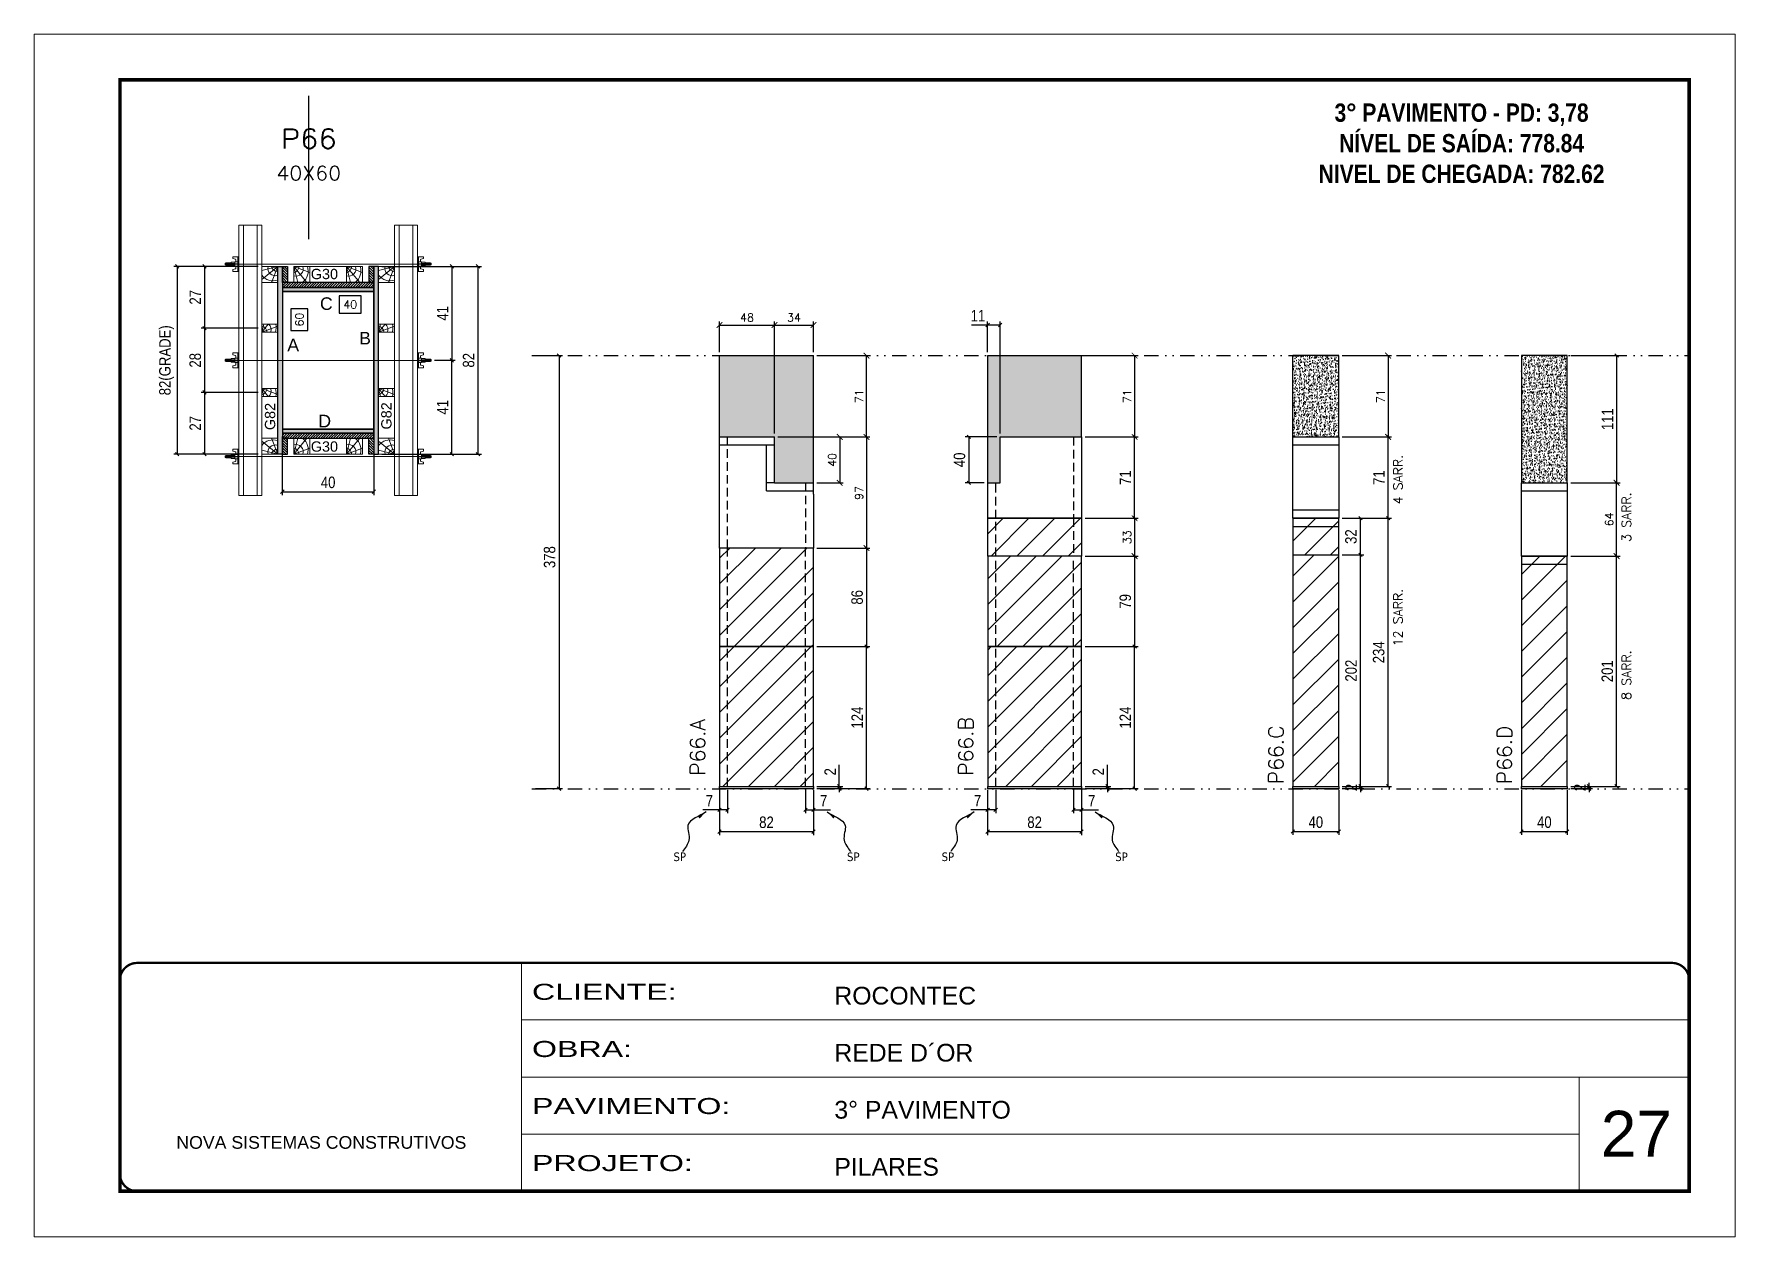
# Model space of a CAD drawing. Extents: x 2949 to 9203, y -16089 to 12527.
# Drawn here: x 6133 to 7618, y 4585 to 5635 of the extents above; entities that cross this region are included whole.
import ezdxf
from ezdxf.enums import TextEntityAlignment as Align

# ---------------------------------------------------------------- set-up
doc = ezdxf.new("R2010")
doc.units = 0
for name, pattern in [('CONTINUO', [0]), ('DASHED', [0.75, 0.5, -0.25]), ('DIVIDE2', [0.625, 0.25, -0.125, 0, -0.125, 0, -0.125]), ('HIDDEN', [0.375, 0.25, -0.125])]:
    doc.linetypes.add(name, pattern=pattern)
for name, color, linetype, lineweight in [('CARIMBO', 255, 'Continuous', 9), ('Folhas', 255, 'Continuous', 9), ('Hachura', 251, 'Continuous', 9), ('Madeira', 126, 'Continuous', 18), ('Perfil Metálico', 224, 'Continuous', 18), ('SARRAFO DE PRESSAO', 251, 'DASHED', 9), ('Texto Seção', 7, 'Continuous', 15)]:
    doc.layers.add(name, color=color, linetype=linetype, lineweight=lineweight)
for name, color, linetype in [('CHAPA', 1, 'Continuous'), ('COTA', 241, 'Continuous'), ('cotas', 4, 'Continuous'), ('MEIO_PONT', 93, 'Continuous'), ('NOMENCLATURA', 7, 'Continuous'), ('Nível', 160, 'Continuous'), ('Painéis', 200, 'Continuous'), ('SARR_2.2x7', 40, 'Continuous'), ('SARRAFO', 251, 'Continuous'), ('Sarrafo de Pressão', 42, 'HIDDEN'), ('texto', 7, 'Continuous'), ('Texto de Titulo', 7, 'Continuous'), ('Texto Qtd Sarr', 242, 'Continuous'), ('TEXTO_GERAL', 7, 'Continuous')]:
    doc.layers.add(name, color=color, linetype=linetype)
doc.styles.add('ARIAL', font='arial.ttf')
doc.styles.add('COTA TECNICA', font='techl___.ttf', dxfattribs={"height": 10})
doc.styles.add('COTA TECNICA 2X', font='techl___.ttf', dxfattribs={"height": 10})
doc.styles.add('COTA TECNICA-50', font='techl___.ttf', dxfattribs={"height": 10})
doc.styles.add('REGUA-120', font='ROMANS.shx', dxfattribs={"height": 15})
doc.styles.add('ROMANC', font='techb___.ttf', dxfattribs={"height": 2.5})
doc.styles.add('ROMANS', font='romans.shx')
doc.styles.add('SANSSERIF', font='sas_____.pfb')
doc.styles.get("Standard").update_dxf_attribs({"font": 'arial.ttf'})
doc.styles.add('Tecnologia', font='')
doc.styles.get('Tecnologia').set_extended_font_data('Forgotten Futurist')
doc.dimstyles.new('COTA PAINEL-50', dxfattribs={"dimtxt": 10, "dimasz": 3, "dimexe": 3, "dimexo": 3, "dimgap": 3, "dimtad": 1, "dimdec": 1, "dimzin": 12, "dimdsep": 46, "dimtxsty": 'COTA TECNICA-50', "dimblk1": 'OBLIQUE', "dimblk2": 'OBLIQUE', "dimsah": 1, "dimcen": 0.9, "dimclrd": 4, "dimclre": 4, "dimclrt": 240, "dimadec": 1, "dimazin": 3, "dimtfac": 1, "dimtdec": 1, "dimtmove": 0, "dimatfit": 3, "dimfxl": 1, "dimtolj": 1, "dimtzin": 12, "dimarcsym": 0})
doc.dimstyles.new('Cota Paínel', dxfattribs={"dimtxt": 7, "dimasz": 5, "dimexe": 3, "dimexo": 3, "dimgap": 3, "dimtad": 1, "dimdec": 1, "dimzin": 12, "dimdsep": 46, "dimtxsty": 'ROMANS', "dimblk": 'ARCHTICK', "dimcen": 0, "dimclrd": 4, "dimclre": 4, "dimclrt": 1, "dimadec": 1, "dimazin": 3, "dimtfac": 1, "dimtdec": 1, "dimtmove": 0, "dimatfit": 3, "dimldrblk": 'OBLIQUE', "dimfxl": 1, "dimtolj": 1, "dimtzin": 12, "dimarcsym": 0})
doc.dimstyles.new('PAINEL', dxfattribs={"dimtxt": 10, "dimasz": 3, "dimexe": 3, "dimexo": 3, "dimgap": 3, "dimtad": 1, "dimdec": 1, "dimzin": 12, "dimdsep": 46, "dimtxsty": 'COTA TECNICA', "dimblk1": 'OBLIQUE', "dimblk2": 'OBLIQUE', "dimsah": 1, "dimcen": 0.9, "dimclrd": 4, "dimclre": 4, "dimclrt": 240, "dimadec": 1, "dimazin": 3, "dimtfac": 1, "dimtdec": 1, "dimtmove": 0, "dimatfit": 3, "dimfxl": 1, "dimtolj": 1, "dimtzin": 12, "dimarcsym": 0})
doc.dimstyles.new('SECAO PILAR', dxfattribs={"dimtxt": 10, "dimasz": 3, "dimexe": 3, "dimexo": 3, "dimgap": 3, "dimtad": 1, "dimdec": 1, "dimlfac": 0.5, "dimzin": 12, "dimdsep": 46, "dimtxsty": 'COTA TECNICA 2X', "dimblk1": 'OBLIQUE', "dimblk2": 'OBLIQUE', "dimsah": 1, "dimcen": 0.9, "dimclrd": 256, "dimclre": 256, "dimclrt": 256, "dimadec": 1, "dimazin": 3, "dimtfac": 1, "dimtdec": 1, "dimtmove": 0, "dimatfit": 3, "dimfxl": 1, "dimtolj": 1, "dimtzin": 12, "dimarcsym": 0})
doc.dimstyles.new('SECÇÃO 2', dxfattribs={"dimtxt": 7, "dimasz": 6, "dimexe": 0.18, "dimexo": 2, "dimgap": -4, "dimtad": 3, "dimdec": 1, "dimlfac": 0.5, "dimzin": 12, "dimdsep": 46, "dimtxsty": 'ROMANS', "dimblk": 'ARCHTICK', "dimcen": 0.09, "dimse1": 1, "dimse2": 1, "dimsd1": 1, "dimsd2": 1, "dimclrd": 180, "dimclre": 5, "dimclrt": 1, "dimadec": 0, "dimazin": 3, "dimtfac": 1, "dimtdec": 1, "dimtofl": 0, "dimtmove": 0, "dimatfit": 3, "dimldrblk": 'ARCHTICK', "dimfxl": 1, "dimtolj": 1, "dimtzin": 0, "dimarcsym": 0})
doc.dimstyles.get("Standard").update_dxf_attribs({"dimtxt": 0.18, "dimasz": 0.18, "dimexe": 0.18, "dimexo": 0.0625, "dimgap": 0.09, "dimtad": 0, "dimtih": 1, "dimtoh": 1, "dimdec": 4, "dimzin": 0, "dimdsep": 46, "dimtxsty": 'Standard', "dimcen": 0.09, "dimadec": 0, "dimazin": 0, "dimtfac": 1, "dimtdec": 4, "dimtofl": 0, "dimtmove": 0, "dimatfit": 3, "dimfxl": 1, "dimtolj": 1, "dimtzin": 0, "dimarcsym": 0})
pattern_1 = [(45, (-126071.967, -22713.47), (-11.2253202, 11.2253202), [])]

msp = doc.modelspace()

# ---------------------------------------------------------------- texts
at = {"layer": 'CARIMBO', "style": 'ARIAL'}
msp.add_text('27', height=40, dxfattribs=at).set_placement((7500.39, 4655.43))
at = {"layer": 'NOMENCLATURA', "color": 2, "insert": (7378.86, 5601.34), "char_height": 16, "attachment_point": 2, "style": 'ROMANC'}
msp.add_mtext_dynamic_manual_height_columns('\\P3° PAVIMENTO - PD: 3,78\\PNÍVEL DE SAÍDA: 778.84\\PNIVEL DE CHEGADA: 782.62', width=300.2766, gutter_width=1, heights=[0], dxfattribs=at)
at = {"layer": 'texto', "color": 0, "char_height": 7.5, "attachment_point": 5}
for insert in [(6696.26, 4917.08), (6847.82, 4917.08), (6930.37, 4917.08), (7081.92, 4917.08)]:
    msp.add_mtext('{\\fTahoma|b0|i0|c0|p34;\\C4;SP}', dxfattribs=dict(at, insert=insert))
at = {"layer": 'Texto Seção', "linetype": 'Continuous', "style": 'ROMANS'}
for s, p in [('4 SARR.', (7327.27, 5224.7)), ('3 SARR.', (7526.77, 5191.99)), ('12 SARR.', (7327.27, 5100.94)), ('8 SARR.', (7526.77, 5054.06))]:
    msp.add_text(s, height=8, rotation=90, dxfattribs=at).set_placement(p)
at = {"layer": 'Texto Seção', "char_height": 13, "attachment_point": 7, "rotation": 90, "style": 'REGUA-120'}
for s, insert, width in [('P66.A', (6718.42, 4987.82), 285.3299), ('P66.B', (6952.53, 4987.82), 285.3299), ('P66.C', (7223.31, 4980.49), 285.3299), ('P66.D', (7422.81, 4980.49), 116.021)]:
    msp.add_mtext(s, dxfattribs=dict(at, insert=insert, width=width))
at = {"layer": 'TEXTO_GERAL', "style": 'ARIAL'}
for s, p in [('C', (6387.74, 5399.96)), ('A', (6358.79, 5363.91)), ('B', (6421.5, 5369.82)), ('D', (6386.33, 5297.46))]:
    msp.add_text(s, height=11, dxfattribs=at).set_placement(p, align=Align.MIDDLE_CENTER)
at = {"layer": 'TEXTO_GERAL', "color": 0, "linetype": 'Continuous', "style": 'SANSSERIF'}
for p in [(6338.6, 5289.56), (6440.16, 5290.1)]:
    msp.add_text('G82', height=9, rotation=90, dxfattribs=at).set_placement(p, align=Align.MIDDLE_LEFT)
at = {"layer": 'TEXTO_GERAL', "color": 0, "linetype": 'Continuous', "char_height": 9, "width": 285.3299, "style": 'SANSSERIF'}
for insert, attachment_point in [((6374.18, 5430.32), 1), ((6374.18, 5270.6), 7)]:
    msp.add_mtext('G30', dxfattribs=dict(at, insert=insert, attachment_point=attachment_point))

# ---------------------------------------------------------------- blocks, each defined once
blk = doc.blocks.new('9999999999')
at = {"color": 30, "linetype": 'CONTINUO'}
for p, q in [((98564.6, 34230.2), (98564.6, 34429.4)), ((98564.6, 34379.6), (99584, 34379.6)), ((98564.6, 34329.8), (99488, 34329.8)), ((99584, 34329.8), (99488, 34329.8)), ((99488, 34329.8), (99488, 34230.2)), ((98564.6, 34280), (99488, 34280))]:
    blk.add_line(p, q, dxfattribs=at)
at = {"color": 30, "linetype": 'CONTINUO', "const_width": 2}
blk.add_lwpolyline([(99584, 34230.2), (99584, 34414.4, 0.414214), (99569, 34429.4), (98229, 34429.4, 0.414214), (98214, 34414.4), (98214, 34245.2, 0.414214), (98229, 34230.2), (99584, 34230.2)], format="xyb", dxfattribs=at)
at = {"layer": 'Folhas'}
blk.add_lwpolyline([(98139, 34190.2), (99624, 34190.2), (99624, 35240.2), (98139, 35240.2)], close=True, dxfattribs=at)
at = {"layer": 'Folhas', "color": 30, "const_width": 3}
blk.add_lwpolyline([(98214, 34230.2), (99584, 34230.2), (99584, 35200.2), (98214, 35200.2)], close=True, dxfattribs=at)
at = {"color": 7, "linetype": 'Continuous', "ltscale": 5, "style": 'ARIAL'}
for s, height, p in [('ROCONTEC', 15.48, (98837.7, 34393.1)), ('REDE D´OR', 15.48, (98837.7, 34343.3)), ('3° PAVIMENTO', 15.483, (98837.7, 34293.5)), ('NOVA SISTEMAS CONSTRUTIVOS', 11.059, (98263.2, 34267.2)), ('PILARES', 15.48, (98837.7, 34243.7))]:
    blk.add_text(s, height=height, dxfattribs=at).set_placement(p)
at = {"layer": 'Folhas', "color": 7, "style": 'Tecnologia', "width": 1.5}
for s, p in [('CLIENTE:', (98573.7, 34397.2)), ('OBRA:', (98573.7, 34347.3)), ('PAVIMENTO:', (98573.7, 34297.5)), ('PROJETO:', (98573.7, 34247.7))]:
    blk.add_text(s, height=14, dxfattribs=at).set_placement(p)
blk = doc.blocks.new('*D885')
at = {"layer": 'COTA', "color": 180, "lineweight": -2, "transparency": 16777216}
for p, q in [((6371.7, 5395.5), (6356.7, 5395.5)), ((6356.7, 5395.5), (6356.7, 5376.5)), ((6371.7, 5376.5), (6371.7, 5395.5)), ((6356.7, 5376.5), (6371.7, 5376.5))]:
    blk.add_line(p, q, dxfattribs=at)
at = {"layer": 'Defpoints', "color": 0, "transparency": 16777216}
for p in [(6349.3, 5410.5), (6349.3, 5290.5), (6375.7, 5290.5)]:
    blk.add_point(p, dxfattribs=at)
at = {"layer": 'COTA', "color": 1, "transparency": 16777216, "insert": (6364.2, 5386), "char_height": 7, "attachment_point": 5, "rotation": 90, "style": 'ROMANS'}
blk.add_mtext('\\A1;60', dxfattribs=at)
blk = doc.blocks.new('_ArchTick')
at = {"color": 0, "linetype": 'ByBlock', "const_width": 0.15}
blk.add_lwpolyline([(-0.5, -0.5), (0.5, 0.5)], dxfattribs=at)
blk = doc.blocks.new('_Oblique')
at = {"color": 0, "linetype": 'ByBlock', "lineweight": -2}
blk.add_line((-0.5, -0.5), (0.5, 0.5), dxfattribs=at)
blk = doc.blocks.new('*D886')
at = {"layer": 'COTA', "lineweight": -2, "transparency": 16777216}
for p, q in [((6436.3, 5432.5), (6523.1, 5432.5)), ((6520.1, 5432.5), (6520.1, 5268.5)), ((6436.3, 5268.5), (6523.1, 5268.5))]:
    blk.add_line(p, q, dxfattribs=at)
at = {"layer": 'Defpoints', "color": 0, "transparency": 16777216}
for p in [(6433.3, 5432.5), (6433.3, 5268.5), (6520.1, 5268.5)]:
    blk.add_point(p, dxfattribs=at)
at = {"layer": 'COTA', "lineweight": -2, "transparency": 16777216, "xscale": 3, "yscale": 3, "zscale": 3}
for p, rotation in [((6520.1, 5432.5), 90), ((6520.1, 5268.5), 270)]:
    blk.add_blockref('_Oblique', p, dxfattribs=dict(at, rotation=rotation))
at = {"layer": 'COTA', "transparency": 16777216, "insert": (6512, 5350.5), "char_height": 10, "attachment_point": 5, "rotation": 90, "style": 'COTA TECNICA 2X'}
blk.add_mtext('\\A1;82', dxfattribs=at)
blk = doc.blocks.new('*D887')
at = {"layer": 'COTA', "lineweight": -2, "transparency": 16777216}
for p, q in [((6470.3, 5432.5), (6500.3, 5432.5)), ((6497.3, 5432.5), (6497.3, 5350.5)), ((6482.1, 5350.5), (6500.3, 5350.5))]:
    blk.add_line(p, q, dxfattribs=at)
at = {"layer": 'Defpoints', "color": 0, "transparency": 16777216}
for p in [(6467.3, 5432.5), (6479.1, 5350.5), (6497.3, 5350.5)]:
    blk.add_point(p, dxfattribs=at)
at = {"layer": 'COTA', "lineweight": -2, "transparency": 16777216, "xscale": 3, "yscale": 3, "zscale": 3}
for p, rotation in [((6497.3, 5432.5), 90), ((6497.3, 5350.5), 270)]:
    blk.add_blockref('_Oblique', p, dxfattribs=dict(at, rotation=rotation))
at = {"layer": 'COTA', "transparency": 16777216, "insert": (6489.3, 5391.5), "char_height": 10, "attachment_point": 5, "rotation": 90, "style": 'COTA TECNICA 2X'}
blk.add_mtext('\\A1;41', dxfattribs=at)
blk = doc.blocks.new('*D888')
at = {"layer": 'COTA', "lineweight": -2, "transparency": 16777216}
for p, q in [((6482.1, 5350.5), (6500.3, 5350.5)), ((6497.3, 5268.5), (6497.3, 5350.5)), ((6470.3, 5268.5), (6500.3, 5268.5))]:
    blk.add_line(p, q, dxfattribs=at)
at = {"layer": 'Defpoints', "color": 0, "transparency": 16777216}
for p in [(6479.1, 5350.5), (6497.3, 5350.5), (6467.3, 5268.5)]:
    blk.add_point(p, dxfattribs=at)
at = {"layer": 'COTA', "lineweight": -2, "transparency": 16777216, "xscale": 3, "yscale": 3, "zscale": 3}
for p, rotation in [((6497.3, 5350.5), 90), ((6497.3, 5268.5), 270)]:
    blk.add_blockref('_Oblique', p, dxfattribs=dict(at, rotation=rotation))
at = {"layer": 'COTA', "transparency": 16777216, "insert": (6489.3, 5309.5), "char_height": 10, "attachment_point": 5, "rotation": 90, "style": 'COTA TECNICA 2X'}
blk.add_mtext('\\A1;41', dxfattribs=at)
blk = doc.blocks.new('*D889')
at = {"layer": 'COTA', "color": 180, "lineweight": -2, "transparency": 16777216}
for p, q in [((6418.2, 5406.7), (6398.9, 5406.7)), ((6398.9, 5406.7), (6398.9, 5391.7)), ((6418.2, 5391.7), (6418.2, 5406.7)), ((6398.9, 5391.7), (6418.2, 5391.7))]:
    blk.add_line(p, q, dxfattribs=at)
at = {"layer": 'Defpoints', "color": 0, "transparency": 16777216}
for p in [(6349.3, 5410.5), (6429.3, 5410.5), (6429.3, 5387.7)]:
    blk.add_point(p, dxfattribs=at)
at = {"layer": 'COTA', "color": 1, "transparency": 16777216, "insert": (6408.6, 5399.2), "char_height": 7, "attachment_point": 5, "style": 'ROMANS'}
blk.add_mtext('\\A1;40', dxfattribs=at)
blk = doc.blocks.new('titulo1')
at = {"layer": 'Defpoints', "color": 252, "linetype": 'HIDDEN', "ltscale": 2}
blk.add_line((0, 0), (0, 125), dxfattribs=at)
at = {"layer": 'Defpoints', "style": 'ROMANS', "oblique": 15}
blk.add_attdef('FOLHA', text='', height=10, dxfattribs=at).set_placement((0, 15.6), align=Align.MIDDLE_CENTER)
at = {"layer": 'Texto Qtd Sarr', "color": 3, "style": 'ROMANS', "oblique": 15}
for tag, height, p in [('TITULO', 17, (0, 71.4)), ('SEÇÃO', 12, (0, 41.5))]:
    blk.add_attdef(tag, text='', height=height, dxfattribs=at).set_placement(p, align=Align.MIDDLE_CENTER)
blk = doc.blocks.new('PONTALETE')
at = {"layer": 'Madeira'}
for q in [(2.71, 7), (7, 5.76), (7, 1.74)]:
    blk.add_line((0, 0), q, dxfattribs=at)
blk.add_lwpolyline([(0, 0), (7, 0), (7, 7), (0, 7)], close=True, dxfattribs=at)
for centre, radius, start, end in [((2.04, 0.06), 6.23, 37.28179, 109.09128), ((1.09, 0.9), 3.19, 343.60304, 109.98471), ((-0.21, -0.78), 3.09, 14.63219, 86.0383)]:
    blk.add_arc(centre, radius, start, end, dxfattribs=at)
blk = doc.blocks.new('*D890')
at = {"layer": 'COTA', "lineweight": -2, "transparency": 16777216}
for p, q in [((6328.3, 5432.5), (6254.6, 5432.5)), ((6257.6, 5432.5), (6257.6, 5268.5)), ((6328.3, 5268.5), (6254.6, 5268.5))]:
    blk.add_line(p, q, dxfattribs=at)
at = {"layer": 'Defpoints', "color": 0, "transparency": 16777216}
for p in [(6331.3, 5432.5), (6257.6, 5268.5), (6331.3, 5268.5)]:
    blk.add_point(p, dxfattribs=at)
at = {"layer": 'COTA', "lineweight": -2, "transparency": 16777216, "xscale": 3, "yscale": 3, "zscale": 3}
for p, rotation in [((6257.6, 5432.5), 90), ((6257.6, 5268.5), 270)]:
    blk.add_blockref('_Oblique', p, dxfattribs=dict(at, rotation=rotation))
at = {"layer": 'COTA', "transparency": 16777216, "insert": (6248.3, 5350.5), "char_height": 10, "attachment_point": 5, "rotation": 90, "style": 'COTA TECNICA 2X'}
blk.add_mtext('\\A1;82(GRADE)', dxfattribs=at)
blk = doc.blocks.new('MEIO PONTALETE')
at = {"layer": 'Madeira'}
for q in [(2.71, 7), (3.5, 2.88), (3.5, 0.87)]:
    blk.add_line((0, 0), q, dxfattribs=at)
blk.add_lwpolyline([(0, 0), (3.5, 0), (3.5, 7), (0, 7)], close=True, dxfattribs=at)
for centre, radius, start, end in [((2.04, 0.06), 6.23, 76.44987, 109.09128), ((1.09, 0.9), 3.19, 40.90626, 109.98471), ((-0.21, -0.78), 3.09, 14.63219, 86.0383)]:
    blk.add_arc(centre, radius, start, end, dxfattribs=at)
blk = doc.blocks.new('*D882')
at = {"layer": 'COTA', "lineweight": -2, "transparency": 16777216}
for p, q in [((6328.3, 5322.5), (6278.4, 5322.5)), ((6281.4, 5322.5), (6281.4, 5268.5)), ((6328.3, 5268.5), (6278.4, 5268.5))]:
    blk.add_line(p, q, dxfattribs=at)
at = {"layer": 'Defpoints', "color": 0, "transparency": 16777216}
for p in [(6331.3, 5322.5), (6281.4, 5268.5), (6331.3, 5268.5)]:
    blk.add_point(p, dxfattribs=at)
at = {"layer": 'COTA', "lineweight": -2, "transparency": 16777216, "xscale": 3, "yscale": 3, "zscale": 3}
for p, rotation in [((6281.4, 5322.5), 90), ((6281.4, 5268.5), 270)]:
    blk.add_blockref('_Oblique', p, dxfattribs=dict(at, rotation=rotation))
at = {"layer": 'COTA', "transparency": 16777216, "insert": (6273.3, 5295.5), "char_height": 10, "attachment_point": 5, "rotation": 90, "style": 'COTA TECNICA 2X'}
blk.add_mtext('\\A1;27', dxfattribs=at)
blk = doc.blocks.new('C')
at = {"layer": 'Hachura', "color": 0}
for p, q in [((0, 3.22), (0, -3.22)), ((0.45, 3.22), (0, 3.22)), ((0.46, 3.16), (0, 3.16)), ((0.46, 3.05), (0, 3.05)), ((0.46, 2.88), (0, 2.88)), ((0, 2.75), (0, -1.16)), ((0.46, 2.65), (0, 2.65)), ((0.46, 2.23), (0, 2.23)), ((0.46, 1.51), (0, 1.51)), ((0.39, 0.49), (0.17, 0.49)), ((0.45, -3.23), (0.45, 3.22)), ((0.45, 3.22), (2.58, 3.22)), ((1.74, 0.97), (0.45, 0.97)), ((1.45, 0.1), (0.45, 0.1)), ((1.35, 1.94), (1.35, 0.96)), ((2.58, 2.39), (1.47, 2.09)), ((1.74, -0.97), (1.74, 0.97)), ((1.74, 0.97), (1.74, 0.84)), ((1.74, 0.97), (1.74, 0.84)), ((1.74, 0.84), (3.35, 0.84)), ((3.35, 0.45), (1.74, 0.45)), ((2.58, 3.22), (2.58, 2.39)), ((3.32, 0.84), (3.32, -0.84)), ((3.35, 0.84), (3.35, -0.84)), ((3.68, 0.45), (3.35, 0.45)), ((3.84, -0.52), (3.35, 0.45)), ((3.35, 0.06), (3.67, -0.57)), ((3.68, 0.45), (4.16, -0.52)), ((3.72, 0.5), (4.25, -0.57)), ((4.37, -0.55), (3.83, 0.53)), ((4.15, 0.45), (3.93, 0.45)), ((4.42, -0.52), (3.93, 0.45)), ((4.15, 0.45), (4.26, 0.45)), ((4.26, 0.45), (4.74, -0.52)), ((4.3, 0.5), (4.83, -0.57)), ((4.95, -0.55), (4.41, 0.53)), ((4.51, 0.45), (4.84, 0.45)), ((5, -0.52), (4.51, 0.45)), ((4.84, 0.45), (5.32, -0.52)), ((4.88, 0.5), (5.41, -0.57)), ((5.53, -0.55), (4.99, 0.53)), ((5.58, -0.52), (5.09, 0.45)), ((5.42, 0.45), (5.09, 0.45)), ((5.58, -0.52), (5.09, 0.45)), ((5.42, 0.45), (5.74, -0.19)), ((5.46, 0.5), (5.74, -0.07)), ((5.74, 0.19), (5.57, 0.53)), ((5.74, 0.32), (5.68, 0.45)), ((5.68, 0.45), (5.74, 0.45)), ((5.74, 0.45), (5.9, 0.29)), ((5.74, 0.45), (5.74, -0.52)), ((5.9, -0.36), (5.9, 0.29)), ((0.45, 0), (0, 0)), ((0.46, -1.52), (0, -1.52)), ((0.46, -2.23), (0, -2.23)), ((0.46, -2.65), (0, -2.65)), ((0.46, -2.88), (0, -2.88)), ((0.46, -3.05), (0, -3.05)), ((0.46, -3.16), (0, -3.16)), ((0, -3.22), (2.57, -3.22)), ((0.08, -0.48), (0.29, -0.48)), ((0.29, -0.48), (0.4, -0.48)), ((0.45, 0), (0.45, -0.97)), ((0.45, -0.16), (1.45, -0.16)), ((0.45, -0.65), (0.45, -0.32)), ((0.45, -3.23), (0.45, -0.65)), ((0.45, -0.97), (1.74, -0.97)), ((1.35, -1.94), (1.35, -0.97)), ((2.58, -2.39), (1.47, -2.1)), ((3.35, -0.32), (1.74, -0.32)), ((3.35, -0.84), (1.74, -0.84)), ((2.58, -3.23), (2.58, -2.39)), ((3.35, -0.07), (3.58, -0.52)), ((3.35, -0.52), (3.58, -0.52)), ((3.84, -0.52), (4.16, -0.52)), ((4.42, -0.52), (4.74, -0.52)), ((4.63, -0.52), (4.74, -0.52)), ((5, -0.52), (5.32, -0.52)), ((5.58, -0.52), (5.74, -0.52)), ((5.74, -0.52), (5.9, -0.36)), ((5.74, -0.52), (5.74, -0.52))]:
    blk.add_line(p, q, dxfattribs=at)
for centre, radius, start, end in [((1.52, 1.94), 0.161, 104.74356, 180), ((1.44, -0.03), 0.129, 272.69497, 87.30503), ((3.81, 0.39), 0.143, 25.56881, 154.43119), ((4.39, 0.39), 0.143, 25.56881, 154.43119), ((4.97, 0.39), 0.143, 25.56881, 154.43119), ((5.55, 0.39), 0.143, 25.56881, 154.43119), ((0.17, -0.37), 0.174, 221.74404, 317.85924), ((1.52, -1.94), 0.161, 180, 255.25644), ((3.71, -0.4), 0.174, 222.14076, 318.25596), ((4.29, -0.4), 0.174, 222.14076, 318.25596), ((4.87, -0.4), 0.174, 222.14076, 318.25596), ((5.45, -0.4), 0.174, 222.14076, 318.25596), ((5.61, -0.4), 0.174, 317.85924, 318.25596)]:
    blk.add_arc(centre, radius, start, end, dxfattribs=at)
blk = doc.blocks.new('*D883')
at = {"layer": 'COTA', "lineweight": -2, "transparency": 16777216}
for p, q in [((6328.3, 5432.5), (6278.4, 5432.5)), ((6281.4, 5432.5), (6281.4, 5378.5)), ((6328.3, 5378.5), (6278.4, 5378.5))]:
    blk.add_line(p, q, dxfattribs=at)
at = {"layer": 'Defpoints', "color": 0, "transparency": 16777216}
for p in [(6331.3, 5432.5), (6281.4, 5378.5), (6331.3, 5378.5)]:
    blk.add_point(p, dxfattribs=at)
at = {"layer": 'COTA', "lineweight": -2, "transparency": 16777216, "xscale": 3, "yscale": 3, "zscale": 3}
for p, rotation in [((6281.4, 5432.5), 90), ((6281.4, 5378.5), 270)]:
    blk.add_blockref('_Oblique', p, dxfattribs=dict(at, rotation=rotation))
at = {"layer": 'COTA', "transparency": 16777216, "insert": (6273.3, 5405.5), "char_height": 10, "attachment_point": 5, "rotation": 90, "style": 'COTA TECNICA 2X'}
blk.add_mtext('\\A1;27', dxfattribs=at)
blk = doc.blocks.new('*D884')
at = {"layer": 'COTA', "lineweight": -2, "transparency": 16777216}
for p, q in [((6328.3, 5378.5), (6278.4, 5378.5)), ((6281.4, 5378.5), (6281.4, 5322.5)), ((6328.3, 5322.5), (6278.4, 5322.5))]:
    blk.add_line(p, q, dxfattribs=at)
at = {"layer": 'Defpoints', "color": 0, "transparency": 16777216}
for p in [(6331.3, 5378.5), (6281.4, 5322.5), (6331.3, 5322.5)]:
    blk.add_point(p, dxfattribs=at)
at = {"layer": 'COTA', "lineweight": -2, "transparency": 16777216, "xscale": 3, "yscale": 3, "zscale": 3}
for p, rotation in [((6281.4, 5378.5), 90), ((6281.4, 5322.5), 270)]:
    blk.add_blockref('_Oblique', p, dxfattribs=dict(at, rotation=rotation))
at = {"layer": 'COTA', "transparency": 16777216, "insert": (6273.3, 5350.5), "char_height": 10, "attachment_point": 5, "rotation": 90, "style": 'COTA TECNICA 2X'}
blk.add_mtext('\\A1;28', dxfattribs=at)
blk = doc.blocks.new('*D901')
at = {"layer": 'COTA', "lineweight": -2, "transparency": 16777216}
for p, q in [((6349.3, 5283.9), (6349.3, 5232.8)), ((6429.3, 5283.9), (6429.3, 5232.8)), ((6349.3, 5235.8), (6429.3, 5235.8))]:
    blk.add_line(p, q, dxfattribs=at)
at = {"layer": 'Defpoints', "color": 0, "transparency": 16777216}
for p in [(6349.3, 5286.9), (6429.3, 5286.9), (6429.3, 5235.8)]:
    blk.add_point(p, dxfattribs=at)
at = {"layer": 'COTA', "lineweight": -2, "transparency": 16777216, "xscale": 3, "yscale": 3, "zscale": 3, "rotation": 180}
blk.add_blockref('_Oblique', (6349.3, 5235.8), dxfattribs=at)
at = {"layer": 'COTA', "lineweight": -2, "transparency": 16777216, "xscale": 3, "yscale": 3, "zscale": 3}
blk.add_blockref('_Oblique', (6429.3, 5235.8), dxfattribs=at)
at = {"layer": 'COTA', "transparency": 16777216, "insert": (6389.3, 5243.9), "char_height": 10, "attachment_point": 5, "style": 'COTA TECNICA 2X'}
blk.add_mtext('\\A1;40', dxfattribs=at)
blk = doc.blocks.new('*D902')
at = {"layer": 'cotas', "color": 4, "linetype": 'ByBlock', "lineweight": -2, "transparency": 16777216}
for p, q in [((6570.2, 5354.6), (6593.9, 5354.6)), ((6590.9, 5354.6), (6590.9, 4976.6)), ((6570.2, 4976.6), (6593.9, 4976.6))]:
    blk.add_line(p, q, dxfattribs=at)
at = {"layer": 'Defpoints', "color": 0, "linetype": 'ByBlock', "transparency": 16777216}
for p in [(6567.2, 5354.6), (6567.2, 4976.6), (6590.9, 4976.6)]:
    blk.add_point(p, dxfattribs=at)
at = {"layer": 'cotas', "color": 4, "linetype": 'ByBlock', "lineweight": -2, "transparency": 16777216, "xscale": 3, "yscale": 3, "zscale": 3}
for p, rotation in [((6590.9, 5354.6), 90), ((6590.9, 4976.6), 270)]:
    blk.add_blockref('_Oblique', p, dxfattribs=dict(at, rotation=rotation))
at = {"layer": 'cotas', "color": 240, "linetype": 'ByBlock', "transparency": 16777216, "insert": (6582.7, 5178.7), "char_height": 10, "attachment_point": 5, "rotation": 90, "style": 'COTA TECNICA'}
blk.add_mtext('\\A1;378', dxfattribs=at)
blk = doc.blocks.new('*D891')
at = {"layer": 'COTA', "color": 4, "lineweight": -2, "transparency": 16777216}
for p, q in [((6731, 4975.6), (6731, 4936.1)), ((6813, 4975.6), (6813, 4936.1)), ((6731, 4939.1), (6813, 4939.1))]:
    blk.add_line(p, q, dxfattribs=at)
at = {"layer": 'Defpoints', "color": 0, "transparency": 16777216}
for p in [(6731, 4978.6), (6813, 4978.6), (6813, 4939.1)]:
    blk.add_point(p, dxfattribs=at)
at = {"layer": 'COTA', "color": 4, "lineweight": -2, "transparency": 16777216, "xscale": 3, "yscale": 3, "zscale": 3, "rotation": 180}
blk.add_blockref('_Oblique', (6731, 4939.1), dxfattribs=at)
at = {"layer": 'COTA', "color": 4, "lineweight": -2, "transparency": 16777216, "xscale": 3, "yscale": 3, "zscale": 3}
blk.add_blockref('_Oblique', (6813, 4939.1), dxfattribs=at)
at = {"layer": 'COTA', "color": 240, "transparency": 16777216, "insert": (6772, 4947.2), "char_height": 10, "attachment_point": 5, "style": 'COTA TECNICA'}
blk.add_mtext('\\A1;82', dxfattribs=at)
blk = doc.blocks.new('*D892')
at = {"layer": 'COTA', "color": 4, "lineweight": -2, "transparency": 16777216}
for p, q in [((6738, 4975.6), (6738, 4955.1)), ((6731, 4973.6), (6731, 4955.1)), ((6731, 4958.1), (6716.3, 4958.1)), ((6738, 4958.1), (6731, 4958.1))]:
    blk.add_line(p, q, dxfattribs=at)
at = {"layer": 'Defpoints', "color": 0, "transparency": 16777216}
for p in [(6731, 4976.6), (6738, 4978.6), (6731, 4958.1)]:
    blk.add_point(p, dxfattribs=at)
at = {"layer": 'COTA', "color": 4, "lineweight": -2, "transparency": 16777216, "xscale": 3, "yscale": 3, "zscale": 3, "rotation": 180}
blk.add_blockref('_Oblique', (6731, 4958.1), dxfattribs=at)
at = {"layer": 'COTA', "color": 4, "lineweight": -2, "transparency": 16777216, "xscale": 3, "yscale": 3, "zscale": 3}
blk.add_blockref('_Oblique', (6738, 4958.1), dxfattribs=at)
at = {"layer": 'COTA', "color": 240, "transparency": 16777216, "insert": (6722.2, 4966.1), "char_height": 10, "attachment_point": 5, "style": 'COTA TECNICA-50'}
blk.add_mtext('\\A1;7', dxfattribs=at)
blk = doc.blocks.new('*D893')
at = {"layer": 'COTA', "color": 4, "lineweight": -2, "transparency": 16777216}
for p, q in [((6806, 4975.6), (6806, 4955.1)), ((6813, 4973.6), (6813, 4955.1)), ((6806, 4958.1), (6813, 4958.1)), ((6813, 4958.1), (6827.8, 4958.1))]:
    blk.add_line(p, q, dxfattribs=at)
at = {"layer": 'Defpoints', "color": 0, "transparency": 16777216}
for p in [(6806, 4978.6), (6813, 4976.6), (6813, 4958.1)]:
    blk.add_point(p, dxfattribs=at)
at = {"layer": 'COTA', "color": 4, "lineweight": -2, "transparency": 16777216, "xscale": 3, "yscale": 3, "zscale": 3, "rotation": 180}
blk.add_blockref('_Oblique', (6806, 4958.1), dxfattribs=at)
at = {"layer": 'COTA', "color": 4, "lineweight": -2, "transparency": 16777216, "xscale": 3, "yscale": 3, "zscale": 3}
blk.add_blockref('_Oblique', (6813, 4958.1), dxfattribs=at)
at = {"layer": 'COTA', "color": 240, "transparency": 16777216, "insert": (6821.9, 4966.1), "char_height": 10, "attachment_point": 5, "style": 'COTA TECNICA-50'}
blk.add_mtext('\\A1;7', dxfattribs=at)
blk = doc.blocks.new('*D894')
at = {"layer": 'COTA', "color": 4, "lineweight": -2, "transparency": 16777216}
for p, q in [((6816, 5100.6), (6862.3, 5100.6)), ((6859.3, 4976.6), (6859.3, 5100.6)), ((6816, 4976.6), (6862.3, 4976.6))]:
    blk.add_line(p, q, dxfattribs=at)
at = {"layer": 'Defpoints', "color": 0, "transparency": 16777216}
for p in [(6813, 5100.6), (6859.3, 5100.6), (6813, 4976.6)]:
    blk.add_point(p, dxfattribs=at)
at = {"layer": 'COTA', "color": 4, "lineweight": -2, "transparency": 16777216, "xscale": 3, "yscale": 3, "zscale": 3}
for p, rotation in [((6859.3, 5100.6), 90), ((6859.3, 4976.6), 270)]:
    blk.add_blockref('_Oblique', p, dxfattribs=dict(at, rotation=rotation))
at = {"layer": 'COTA', "color": 240, "transparency": 16777216, "insert": (6851.2, 5038.6), "char_height": 10, "attachment_point": 5, "rotation": 90, "style": 'COTA TECNICA-50'}
blk.add_mtext('\\A1;124', dxfattribs=at)
blk = doc.blocks.new('*D870')
at = {"layer": 'COTA', "color": 4, "lineweight": -2, "transparency": 16777216}
for p, q in [((6835.6, 4978.6), (6835.6, 4997.4)), ((6816, 4978.6), (6838.6, 4978.6)), ((6816, 4976.6), (6838.6, 4976.6)), ((6835.6, 4976.6), (6835.6, 4978.6)), ((6835.6, 4976.6), (6835.6, 4973.6))]:
    blk.add_line(p, q, dxfattribs=at)
at = {"layer": 'Defpoints', "color": 0, "transparency": 16777216}
for p in [(6813, 4978.6), (6813, 4976.6), (6835.6, 4976.6)]:
    blk.add_point(p, dxfattribs=at)
at = {"layer": 'COTA', "color": 4, "lineweight": -2, "transparency": 16777216, "xscale": 3, "yscale": 3, "zscale": 3}
for p, rotation in [((6835.6, 4978.6), 270), ((6835.6, 4976.6), 90)]:
    blk.add_blockref('_Oblique', p, dxfattribs=dict(at, rotation=rotation))
at = {"layer": 'COTA', "color": 240, "transparency": 16777216, "insert": (6827.6, 4991.3), "char_height": 10, "attachment_point": 5, "rotation": 90, "style": 'COTA TECNICA-50'}
blk.add_mtext('\\A1;2', dxfattribs=at)
blk = doc.blocks.new('*D871')
at = {"layer": 'COTA', "color": 4, "linetype": 'ByBlock', "lineweight": -2, "transparency": 16777216}
for p, q in [((6816, 5186.6), (6862.3, 5186.6)), ((6859.3, 5186.6), (6859.3, 5100.6)), ((6816, 5100.6), (6862.3, 5100.6))]:
    blk.add_line(p, q, dxfattribs=at)
at = {"layer": 'Defpoints', "color": 0, "linetype": 'ByBlock', "transparency": 16777216}
for p in [(6813, 5186.6), (6813, 5100.6), (6859.3, 5100.6)]:
    blk.add_point(p, dxfattribs=at)
at = {"layer": 'COTA', "color": 4, "linetype": 'ByBlock', "lineweight": -2, "transparency": 16777216, "xscale": 3, "yscale": 3, "zscale": 3}
for p, rotation in [((6859.3, 5186.6), 90), ((6859.3, 5100.6), 270)]:
    blk.add_blockref('_Oblique', p, dxfattribs=dict(at, rotation=rotation))
at = {"layer": 'COTA', "color": 240, "linetype": 'ByBlock', "transparency": 16777216, "insert": (6851.2, 5143.6), "char_height": 10, "attachment_point": 5, "rotation": 90, "style": 'COTA TECNICA'}
blk.add_mtext('\\A1;86', dxfattribs=at)
blk = doc.blocks.new('*D872')
at = {"layer": 'COTA', "color": 4, "lineweight": -2, "transparency": 16777216}
for p, q in [((6965.1, 4975.6), (6965.1, 4936.1)), ((7047.1, 4975.6), (7047.1, 4936.1)), ((6965.1, 4939.1), (7047.1, 4939.1))]:
    blk.add_line(p, q, dxfattribs=at)
at = {"layer": 'Defpoints', "color": 0, "transparency": 16777216}
for p in [(6965.1, 4978.6), (7047.1, 4978.6), (7047.1, 4939.1)]:
    blk.add_point(p, dxfattribs=at)
at = {"layer": 'COTA', "color": 4, "lineweight": -2, "transparency": 16777216, "xscale": 3, "yscale": 3, "zscale": 3, "rotation": 180}
blk.add_blockref('_Oblique', (6965.1, 4939.1), dxfattribs=at)
at = {"layer": 'COTA', "color": 4, "lineweight": -2, "transparency": 16777216, "xscale": 3, "yscale": 3, "zscale": 3}
blk.add_blockref('_Oblique', (7047.1, 4939.1), dxfattribs=at)
at = {"layer": 'COTA', "color": 240, "transparency": 16777216, "insert": (7006.1, 4947.2), "char_height": 10, "attachment_point": 5, "style": 'COTA TECNICA'}
blk.add_mtext('\\A1;82', dxfattribs=at)
blk = doc.blocks.new('*D873')
at = {"layer": 'COTA', "color": 4, "lineweight": -2, "transparency": 16777216}
for p, q in [((6972.1, 4975.6), (6972.1, 4955.1)), ((6965.1, 4973.6), (6965.1, 4955.1)), ((6965.1, 4958.1), (6950.4, 4958.1)), ((6972.1, 4958.1), (6965.1, 4958.1))]:
    blk.add_line(p, q, dxfattribs=at)
at = {"layer": 'Defpoints', "color": 0, "transparency": 16777216}
for p in [(6965.1, 4976.6), (6972.1, 4978.6), (6965.1, 4958.1)]:
    blk.add_point(p, dxfattribs=at)
at = {"layer": 'COTA', "color": 4, "lineweight": -2, "transparency": 16777216, "xscale": 3, "yscale": 3, "zscale": 3, "rotation": 180}
blk.add_blockref('_Oblique', (6965.1, 4958.1), dxfattribs=at)
at = {"layer": 'COTA', "color": 4, "lineweight": -2, "transparency": 16777216, "xscale": 3, "yscale": 3, "zscale": 3}
blk.add_blockref('_Oblique', (6972.1, 4958.1), dxfattribs=at)
at = {"layer": 'COTA', "color": 240, "transparency": 16777216, "insert": (6956.3, 4966.1), "char_height": 10, "attachment_point": 5, "style": 'COTA TECNICA-50'}
blk.add_mtext('\\A1;7', dxfattribs=at)
blk = doc.blocks.new('*D874')
at = {"layer": 'COTA', "color": 4, "lineweight": -2, "transparency": 16777216}
for p, q in [((7040.1, 4975.6), (7040.1, 4955.1)), ((7047.1, 4973.6), (7047.1, 4955.1)), ((7040.1, 4958.1), (7047.1, 4958.1)), ((7047.1, 4958.1), (7061.9, 4958.1))]:
    blk.add_line(p, q, dxfattribs=at)
at = {"layer": 'Defpoints', "color": 0, "transparency": 16777216}
for p in [(7040.1, 4978.6), (7047.1, 4976.6), (7047.1, 4958.1)]:
    blk.add_point(p, dxfattribs=at)
at = {"layer": 'COTA', "color": 4, "lineweight": -2, "transparency": 16777216, "xscale": 3, "yscale": 3, "zscale": 3, "rotation": 180}
blk.add_blockref('_Oblique', (7040.1, 4958.1), dxfattribs=at)
at = {"layer": 'COTA', "color": 4, "lineweight": -2, "transparency": 16777216, "xscale": 3, "yscale": 3, "zscale": 3}
blk.add_blockref('_Oblique', (7047.1, 4958.1), dxfattribs=at)
at = {"layer": 'COTA', "color": 240, "transparency": 16777216, "insert": (7056, 4966.1), "char_height": 10, "attachment_point": 5, "style": 'COTA TECNICA-50'}
blk.add_mtext('\\A1;7', dxfattribs=at)
blk = doc.blocks.new('*D875')
at = {"layer": 'COTA', "color": 4, "lineweight": -2, "transparency": 16777216}
for p, q in [((7050.1, 5100.6), (7096.4, 5100.6)), ((7093.4, 4976.6), (7093.4, 5100.6)), ((7050.1, 4976.6), (7096.4, 4976.6))]:
    blk.add_line(p, q, dxfattribs=at)
at = {"layer": 'Defpoints', "color": 0, "transparency": 16777216}
for p in [(7047.1, 5100.6), (7093.4, 5100.6), (7047.1, 4976.6)]:
    blk.add_point(p, dxfattribs=at)
at = {"layer": 'COTA', "color": 4, "lineweight": -2, "transparency": 16777216, "xscale": 3, "yscale": 3, "zscale": 3}
for p, rotation in [((7093.4, 5100.6), 90), ((7093.4, 4976.6), 270)]:
    blk.add_blockref('_Oblique', p, dxfattribs=dict(at, rotation=rotation))
at = {"layer": 'COTA', "color": 240, "transparency": 16777216, "insert": (7085.3, 5038.6), "char_height": 10, "attachment_point": 5, "rotation": 90, "style": 'COTA TECNICA-50'}
blk.add_mtext('\\A1;124', dxfattribs=at)
blk = doc.blocks.new('*D876')
at = {"layer": 'COTA', "color": 4, "lineweight": -2, "transparency": 16777216}
for p, q in [((7069.7, 4978.6), (7069.7, 4997.4)), ((7050.1, 4978.6), (7072.7, 4978.6)), ((7050.1, 4976.6), (7072.7, 4976.6)), ((7069.7, 4976.6), (7069.7, 4978.6)), ((7069.7, 4976.6), (7069.7, 4973.6))]:
    blk.add_line(p, q, dxfattribs=at)
at = {"layer": 'Defpoints', "color": 0, "transparency": 16777216}
for p in [(7047.1, 4978.6), (7047.1, 4976.6), (7069.7, 4976.6)]:
    blk.add_point(p, dxfattribs=at)
at = {"layer": 'COTA', "color": 4, "lineweight": -2, "transparency": 16777216, "xscale": 3, "yscale": 3, "zscale": 3}
for p, rotation in [((7069.7, 4978.6), 270), ((7069.7, 4976.6), 90)]:
    blk.add_blockref('_Oblique', p, dxfattribs=dict(at, rotation=rotation))
at = {"layer": 'COTA', "color": 240, "transparency": 16777216, "insert": (7061.7, 4991.3), "char_height": 10, "attachment_point": 5, "rotation": 90, "style": 'COTA TECNICA-50'}
blk.add_mtext('\\A1;2', dxfattribs=at)
blk = doc.blocks.new('*D877')
at = {"layer": 'COTA', "color": 4, "linetype": 'ByBlock', "lineweight": -2, "transparency": 16777216}
for p, q in [((7050.1, 5179.6), (7096.4, 5179.6)), ((7093.4, 5179.6), (7093.4, 5100.6)), ((7050.1, 5100.6), (7096.4, 5100.6))]:
    blk.add_line(p, q, dxfattribs=at)
at = {"layer": 'Defpoints', "color": 0, "linetype": 'ByBlock', "transparency": 16777216}
for p in [(7047.1, 5179.6), (7047.1, 5100.6), (7093.4, 5100.6)]:
    blk.add_point(p, dxfattribs=at)
at = {"layer": 'COTA', "color": 4, "linetype": 'ByBlock', "lineweight": -2, "transparency": 16777216, "xscale": 3, "yscale": 3, "zscale": 3}
for p, rotation in [((7093.4, 5179.6), 90), ((7093.4, 5100.6), 270)]:
    blk.add_blockref('_Oblique', p, dxfattribs=dict(at, rotation=rotation))
at = {"layer": 'COTA', "color": 240, "linetype": 'ByBlock', "transparency": 16777216, "insert": (7085.3, 5140.1), "char_height": 10, "attachment_point": 5, "rotation": 90, "style": 'COTA TECNICA'}
blk.add_mtext('\\A1;79', dxfattribs=at)
blk = doc.blocks.new('*D878')
at = {"layer": 'COTA', "color": 4, "lineweight": -2, "transparency": 16777216}
for p, q in [((7231.6, 4975.6), (7231.6, 4936.2)), ((7271.6, 4975.6), (7271.6, 4936.2)), ((7231.6, 4939.2), (7271.6, 4939.2))]:
    blk.add_line(p, q, dxfattribs=at)
at = {"layer": 'Defpoints', "color": 0, "transparency": 16777216}
for p in [(7231.6, 4978.6), (7271.6, 4978.6), (7271.6, 4939.2)]:
    blk.add_point(p, dxfattribs=at)
at = {"layer": 'COTA', "color": 4, "lineweight": -2, "transparency": 16777216, "xscale": 3, "yscale": 3, "zscale": 3, "rotation": 180}
blk.add_blockref('_Oblique', (7231.6, 4939.2), dxfattribs=at)
at = {"layer": 'COTA', "color": 4, "lineweight": -2, "transparency": 16777216, "xscale": 3, "yscale": 3, "zscale": 3}
blk.add_blockref('_Oblique', (7271.6, 4939.2), dxfattribs=at)
at = {"layer": 'COTA', "color": 240, "transparency": 16777216, "insert": (7251.6, 4947.3), "char_height": 10, "attachment_point": 5, "style": 'COTA TECNICA'}
blk.add_mtext('\\A1;40', dxfattribs=at)
blk = doc.blocks.new('*D879')
at = {"layer": 'COTA', "color": 4, "lineweight": -2, "transparency": 16777216}
for p, q in [((7274.6, 4978.6), (7293.6, 4978.6)), ((7274.6, 4976.6), (7293.6, 4976.6)), ((7290.6, 4978.6), (7290.6, 4981.6)), ((7290.6, 4976.6), (7290.6, 4978.6)), ((7290.6, 4976.6), (7290.6, 4973.6))]:
    blk.add_line(p, q, dxfattribs=at)
at = {"layer": 'Defpoints', "color": 0, "transparency": 16777216}
for p in [(7271.6, 4978.6), (7271.6, 4976.6), (7290.6, 4978.6)]:
    blk.add_point(p, dxfattribs=at)
at = {"layer": 'COTA', "color": 4, "lineweight": -2, "transparency": 16777216, "xscale": 3, "yscale": 3, "zscale": 3}
for p, rotation in [((7290.6, 4978.6), 270), ((7290.6, 4976.6), 90)]:
    blk.add_blockref('_Oblique', p, dxfattribs=dict(at, rotation=rotation))
at = {"layer": 'COTA', "color": 240, "transparency": 16777216, "insert": (7282.6, 4977.6), "char_height": 10, "attachment_point": 5, "rotation": 90, "style": 'COTA TECNICA-50'}
blk.add_mtext('\\A1;2', dxfattribs=at)
blk = doc.blocks.new('*D895')
at = {"layer": 'COTA', "color": 4, "linetype": 'ByBlock', "lineweight": -2, "transparency": 16777216}
for p, q in [((7274.6, 5212.6), (7317.7, 5212.6)), ((7314.7, 4978.6), (7314.7, 5212.6)), ((7274.6, 4978.6), (7317.7, 4978.6))]:
    blk.add_line(p, q, dxfattribs=at)
at = {"layer": 'Defpoints', "color": 0, "linetype": 'ByBlock', "transparency": 16777216}
for p in [(7271.6, 5212.6), (7314.7, 5212.6), (7271.6, 4978.6)]:
    blk.add_point(p, dxfattribs=at)
at = {"layer": 'COTA', "color": 4, "linetype": 'ByBlock', "lineweight": -2, "transparency": 16777216, "xscale": 3, "yscale": 3, "zscale": 3}
for p, rotation in [((7314.7, 5212.6), 90), ((7314.7, 4978.6), 270)]:
    blk.add_blockref('_Oblique', p, dxfattribs=dict(at, rotation=rotation))
at = {"layer": 'COTA', "color": 240, "linetype": 'ByBlock', "transparency": 16777216, "insert": (7306.5, 5095.6), "char_height": 10, "attachment_point": 5, "rotation": 90, "style": 'COTA TECNICA'}
blk.add_mtext('\\A1;234', dxfattribs=at)
blk = doc.blocks.new('*D896')
at = {"layer": 'COTA', "color": 4, "linetype": 'ByBlock', "lineweight": -2, "transparency": 16777216}
for p, q in [((7274.6, 5180.6), (7293.6, 5180.6)), ((7290.6, 4978.6), (7290.6, 5180.6)), ((7274.6, 4978.6), (7293.6, 4978.6))]:
    blk.add_line(p, q, dxfattribs=at)
at = {"layer": 'Defpoints', "color": 0, "linetype": 'ByBlock', "transparency": 16777216}
for p in [(7271.6, 5180.6), (7290.6, 5180.6), (7271.6, 4978.6)]:
    blk.add_point(p, dxfattribs=at)
at = {"layer": 'COTA', "color": 4, "linetype": 'ByBlock', "lineweight": -2, "transparency": 16777216, "xscale": 3, "yscale": 3, "zscale": 3}
for p, rotation in [((7290.6, 5180.6), 90), ((7290.6, 4978.6), 270)]:
    blk.add_blockref('_Oblique', p, dxfattribs=dict(at, rotation=rotation))
at = {"layer": 'COTA', "color": 240, "linetype": 'ByBlock', "transparency": 16777216, "insert": (7282.4, 5079.6), "char_height": 10, "attachment_point": 5, "rotation": 90, "style": 'COTA TECNICA'}
blk.add_mtext('\\A1;202', dxfattribs=at)
blk = doc.blocks.new('*D897')
at = {"layer": 'COTA', "color": 4, "linetype": 'ByBlock', "lineweight": -2, "transparency": 16777216}
for p, q in [((7274.6, 5212.6), (7293.6, 5212.6)), ((7290.6, 5180.6), (7290.6, 5212.6)), ((7274.6, 5180.6), (7293.6, 5180.6))]:
    blk.add_line(p, q, dxfattribs=at)
at = {"layer": 'Defpoints', "color": 0, "linetype": 'ByBlock', "transparency": 16777216}
for p in [(7271.6, 5212.6), (7290.6, 5212.6), (7271.6, 5180.6)]:
    blk.add_point(p, dxfattribs=at)
at = {"layer": 'COTA', "color": 4, "linetype": 'ByBlock', "lineweight": -2, "transparency": 16777216, "xscale": 3, "yscale": 3, "zscale": 3}
for p, rotation in [((7290.6, 5212.6), 90), ((7290.6, 5180.6), 270)]:
    blk.add_blockref('_Oblique', p, dxfattribs=dict(at, rotation=rotation))
at = {"layer": 'COTA', "color": 240, "linetype": 'ByBlock', "transparency": 16777216, "insert": (7282.3, 5196.6), "char_height": 10, "attachment_point": 5, "rotation": 90, "style": 'COTA TECNICA'}
blk.add_mtext('\\A1;32', dxfattribs=at)
blk = doc.blocks.new('*D880')
at = {"layer": 'COTA', "color": 4, "lineweight": -2, "transparency": 16777216}
for p, q in [((7431.1, 4975.6), (7431.1, 4936.2)), ((7471.1, 4975.6), (7471.1, 4936.2)), ((7431.1, 4939.2), (7471.1, 4939.2))]:
    blk.add_line(p, q, dxfattribs=at)
at = {"layer": 'Defpoints', "color": 0, "transparency": 16777216}
for p in [(7431.1, 4978.6), (7471.1, 4978.6), (7471.1, 4939.2)]:
    blk.add_point(p, dxfattribs=at)
at = {"layer": 'COTA', "color": 4, "lineweight": -2, "transparency": 16777216, "xscale": 3, "yscale": 3, "zscale": 3, "rotation": 180}
blk.add_blockref('_Oblique', (7431.1, 4939.2), dxfattribs=at)
at = {"layer": 'COTA', "color": 4, "lineweight": -2, "transparency": 16777216, "xscale": 3, "yscale": 3, "zscale": 3}
blk.add_blockref('_Oblique', (7471.1, 4939.2), dxfattribs=at)
at = {"layer": 'COTA', "color": 240, "transparency": 16777216, "insert": (7451.1, 4947.3), "char_height": 10, "attachment_point": 5, "style": 'COTA TECNICA'}
blk.add_mtext('\\A1;40', dxfattribs=at)
blk = doc.blocks.new('*D881')
at = {"layer": 'COTA', "color": 4, "lineweight": -2, "transparency": 16777216}
for p, q in [((7474.1, 4978.6), (7493.1, 4978.6)), ((7474.1, 4976.6), (7493.1, 4976.6)), ((7490.1, 4978.6), (7490.1, 4981.6)), ((7490.1, 4976.6), (7490.1, 4978.6)), ((7490.1, 4976.6), (7490.1, 4973.6))]:
    blk.add_line(p, q, dxfattribs=at)
at = {"layer": 'Defpoints', "color": 0, "transparency": 16777216}
for p in [(7471.1, 4978.6), (7471.1, 4976.6), (7490.1, 4978.6)]:
    blk.add_point(p, dxfattribs=at)
at = {"layer": 'COTA', "color": 4, "lineweight": -2, "transparency": 16777216, "xscale": 3, "yscale": 3, "zscale": 3}
for p, rotation in [((7490.1, 4978.6), 270), ((7490.1, 4976.6), 90)]:
    blk.add_blockref('_Oblique', p, dxfattribs=dict(at, rotation=rotation))
at = {"layer": 'COTA', "color": 240, "transparency": 16777216, "insert": (7482.1, 4977.6), "char_height": 10, "attachment_point": 5, "rotation": 90, "style": 'COTA TECNICA-50'}
blk.add_mtext('\\A1;2', dxfattribs=at)
blk = doc.blocks.new('*D898')
at = {"layer": 'COTA', "color": 4, "linetype": 'ByBlock', "lineweight": -2, "transparency": 16777216}
for p, q in [((7474.1, 5354.6), (7517.2, 5354.6)), ((7514.2, 5354.6), (7514.2, 5243.6)), ((7474.1, 5243.6), (7517.2, 5243.6))]:
    blk.add_line(p, q, dxfattribs=at)
at = {"layer": 'Defpoints', "color": 0, "linetype": 'ByBlock', "transparency": 16777216}
for p in [(7471.1, 5354.6), (7471.1, 5243.6), (7514.2, 5243.6)]:
    blk.add_point(p, dxfattribs=at)
at = {"layer": 'COTA', "color": 4, "linetype": 'ByBlock', "lineweight": -2, "transparency": 16777216, "xscale": 3, "yscale": 3, "zscale": 3}
for p, rotation in [((7514.2, 5354.6), 90), ((7514.2, 5243.6), 270)]:
    blk.add_blockref('_Oblique', p, dxfattribs=dict(at, rotation=rotation))
at = {"layer": 'COTA', "color": 240, "linetype": 'ByBlock', "transparency": 16777216, "insert": (7506.2, 5299.1), "char_height": 10, "attachment_point": 5, "rotation": 90, "style": 'COTA TECNICA'}
blk.add_mtext('\\A1;111', dxfattribs=at)
blk = doc.blocks.new('*D899')
at = {"layer": 'COTA', "color": 4, "linetype": 'ByBlock', "lineweight": -2, "transparency": 16777216}
for p, q in [((7474.1, 5179.6), (7517.2, 5179.6)), ((7514.2, 4978.6), (7514.2, 5179.6)), ((7474.1, 4978.6), (7517.2, 4978.6))]:
    blk.add_line(p, q, dxfattribs=at)
at = {"layer": 'Defpoints', "color": 0, "linetype": 'ByBlock', "transparency": 16777216}
for p in [(7471.1, 5179.6), (7514.2, 5179.6), (7471.1, 4978.6)]:
    blk.add_point(p, dxfattribs=at)
at = {"layer": 'COTA', "color": 4, "linetype": 'ByBlock', "lineweight": -2, "transparency": 16777216, "xscale": 3, "yscale": 3, "zscale": 3}
for p, rotation in [((7514.2, 5179.6), 90), ((7514.2, 4978.6), 270)]:
    blk.add_blockref('_Oblique', p, dxfattribs=dict(at, rotation=rotation))
at = {"layer": 'COTA', "color": 240, "linetype": 'ByBlock', "transparency": 16777216, "insert": (7506.1, 5079.1), "char_height": 10, "attachment_point": 5, "rotation": 90, "style": 'COTA TECNICA'}
blk.add_mtext('\\A1;201', dxfattribs=at)
blk = doc.blocks.new('*D900')
at = {"layer": 'COTA', "color": 4, "lineweight": -2, "transparency": 16777216}
for p, q in [((7274.6, 5354.6), (7317.7, 5354.6)), ((7314.7, 5354.6), (7314.7, 5283.6)), ((7274.6, 5283.6), (7317.7, 5283.6))]:
    blk.add_line(p, q, dxfattribs=at)
at = {"layer": 'Defpoints', "color": 0, "transparency": 16777216}
for p in [(7271.6, 5354.6), (7271.6, 5283.6), (7314.7, 5283.6)]:
    blk.add_point(p, dxfattribs=at)
at = {"layer": 'COTA', "color": 4, "lineweight": -2, "transparency": 16777216, "xscale": 5, "yscale": 5, "zscale": 5}
for p, rotation in [((7314.7, 5354.6), 90), ((7314.7, 5283.6), 270)]:
    blk.add_blockref('_ArchTick', p, dxfattribs=dict(at, rotation=rotation))
at = {"layer": 'COTA', "color": 1, "transparency": 16777216, "insert": (7308.2, 5319.1), "char_height": 7, "attachment_point": 5, "rotation": 90, "style": 'ROMANS'}
blk.add_mtext('\\A1;71', dxfattribs=at)
blk = doc.blocks.new('*D903')
at = {"layer": 'COTA', "color": 4, "lineweight": -2, "transparency": 16777216}
for p, q in [((7050.1, 5354.6), (7096.4, 5354.6)), ((7093.4, 5354.6), (7093.4, 5283.6)), ((7050.1, 5283.6), (7096.4, 5283.6))]:
    blk.add_line(p, q, dxfattribs=at)
at = {"layer": 'Defpoints', "color": 0, "transparency": 16777216}
for p in [(7047.1, 5354.6), (7047.1, 5283.6), (7093.4, 5283.6)]:
    blk.add_point(p, dxfattribs=at)
at = {"layer": 'COTA', "color": 4, "lineweight": -2, "transparency": 16777216, "xscale": 5, "yscale": 5, "zscale": 5}
for p, rotation in [((7093.4, 5354.6), 90), ((7093.4, 5283.6), 270)]:
    blk.add_blockref('_ArchTick', p, dxfattribs=dict(at, rotation=rotation))
at = {"layer": 'COTA', "color": 1, "transparency": 16777216, "insert": (7086.9, 5319.1), "char_height": 7, "attachment_point": 5, "rotation": 90, "style": 'ROMANS'}
blk.add_mtext('\\A1;71', dxfattribs=at)
blk = doc.blocks.new('*D904')
at = {"layer": 'COTA', "color": 4, "lineweight": -2, "transparency": 16777216}
for p, q in [((7050.1, 5212.6), (7096.4, 5212.6)), ((7093.4, 5212.6), (7093.4, 5179.6)), ((7050.1, 5179.6), (7096.4, 5179.6))]:
    blk.add_line(p, q, dxfattribs=at)
at = {"layer": 'Defpoints', "color": 0, "transparency": 16777216}
for p in [(7047.1, 5212.6), (7047.1, 5179.6), (7093.4, 5179.6)]:
    blk.add_point(p, dxfattribs=at)
at = {"layer": 'COTA', "color": 4, "lineweight": -2, "transparency": 16777216, "xscale": 5, "yscale": 5, "zscale": 5}
for p, rotation in [((7093.4, 5212.6), 90), ((7093.4, 5179.6), 270)]:
    blk.add_blockref('_ArchTick', p, dxfattribs=dict(at, rotation=rotation))
at = {"layer": 'COTA', "color": 1, "transparency": 16777216, "insert": (7086.9, 5196.1), "char_height": 7, "attachment_point": 5, "rotation": 90, "style": 'ROMANS'}
blk.add_mtext('\\A1;33', dxfattribs=at)
blk = doc.blocks.new('*D905')
at = {"layer": 'COTA', "color": 4, "lineweight": -2, "transparency": 16777216}
for p, q in [((6782, 5283.6), (6862.3, 5283.6)), ((6859.3, 5283.6), (6859.3, 5186.6)), ((6816, 5186.6), (6862.3, 5186.6))]:
    blk.add_line(p, q, dxfattribs=at)
at = {"layer": 'Defpoints', "color": 0, "transparency": 16777216}
for p in [(6779, 5283.6), (6813, 5186.6), (6859.3, 5186.6)]:
    blk.add_point(p, dxfattribs=at)
at = {"layer": 'COTA', "color": 4, "lineweight": -2, "transparency": 16777216, "xscale": 5, "yscale": 5, "zscale": 5}
for p, rotation in [((6859.3, 5283.6), 90), ((6859.3, 5186.6), 270)]:
    blk.add_blockref('_ArchTick', p, dxfattribs=dict(at, rotation=rotation))
at = {"layer": 'COTA', "color": 1, "transparency": 16777216, "insert": (6852.8, 5234.7), "char_height": 7, "attachment_point": 5, "rotation": 90, "style": 'ROMANS'}
blk.add_mtext('\\A1;97', dxfattribs=at)
blk = doc.blocks.new('*D906')
at = {"layer": 'COTA', "color": 4, "lineweight": -2, "transparency": 16777216}
for p, q in [((6816, 5354.6), (6862.3, 5354.6)), ((6859.3, 5283.6), (6859.3, 5354.6)), ((6782, 5283.6), (6862.3, 5283.6))]:
    blk.add_line(p, q, dxfattribs=at)
at = {"layer": 'Defpoints', "color": 0, "transparency": 16777216}
for p in [(6813, 5354.6), (6859.3, 5354.6), (6779, 5283.6)]:
    blk.add_point(p, dxfattribs=at)
at = {"layer": 'COTA', "color": 4, "lineweight": -2, "transparency": 16777216, "xscale": 5, "yscale": 5, "zscale": 5}
for p, rotation in [((6859.3, 5354.6), 90), ((6859.3, 5283.6), 270)]:
    blk.add_blockref('_ArchTick', p, dxfattribs=dict(at, rotation=rotation))
at = {"layer": 'COTA', "color": 1, "transparency": 16777216, "insert": (6852.8, 5319.1), "char_height": 7, "attachment_point": 5, "rotation": 90, "style": 'ROMANS'}
blk.add_mtext('\\A1;71', dxfattribs=at)
blk = doc.blocks.new('*D907')
at = {"layer": 'COTA', "color": 4, "lineweight": -2, "transparency": 16777216}
for p, q in [((6782, 5283.6), (6838.9, 5283.6)), ((6835.9, 5283.6), (6835.9, 5243.6)), ((6816, 5243.6), (6838.9, 5243.6))]:
    blk.add_line(p, q, dxfattribs=at)
at = {"layer": 'Defpoints', "color": 0, "transparency": 16777216}
for p in [(6779, 5283.6), (6813, 5243.6), (6835.9, 5243.6)]:
    blk.add_point(p, dxfattribs=at)
at = {"layer": 'COTA', "color": 4, "lineweight": -2, "transparency": 16777216, "xscale": 5, "yscale": 5, "zscale": 5}
for p, rotation in [((6835.9, 5283.6), 90), ((6835.9, 5243.6), 270)]:
    blk.add_blockref('_ArchTick', p, dxfattribs=dict(at, rotation=rotation))
at = {"layer": 'COTA', "color": 1, "transparency": 16777216, "insert": (6829.4, 5263.6), "char_height": 7, "attachment_point": 5, "rotation": 90, "style": 'ROMANS'}
blk.add_mtext('\\A1;40', dxfattribs=at)
blk = doc.blocks.new('*D908')
at = {"layer": 'COTA', "color": 4, "lineweight": -2, "transparency": 16777216}
for p, q in [((6731, 5357.6), (6731, 5384.3)), ((6731, 5381.3), (6779, 5381.3)), ((6779, 5286.6), (6779, 5384.3))]:
    blk.add_line(p, q, dxfattribs=at)
at = {"layer": 'Defpoints', "color": 0, "transparency": 16777216}
for p in [(6779, 5381.3), (6731, 5354.6), (6779, 5283.6)]:
    blk.add_point(p, dxfattribs=at)
at = {"layer": 'COTA', "color": 4, "lineweight": -2, "transparency": 16777216, "xscale": 5, "yscale": 5, "zscale": 5, "rotation": 180}
blk.add_blockref('_ArchTick', (6731, 5381.3), dxfattribs=at)
at = {"layer": 'COTA', "color": 4, "lineweight": -2, "transparency": 16777216, "xscale": 5, "yscale": 5, "zscale": 5}
blk.add_blockref('_ArchTick', (6779, 5381.3), dxfattribs=at)
at = {"layer": 'COTA', "color": 1, "transparency": 16777216, "insert": (6755, 5387.8), "char_height": 7, "attachment_point": 5, "style": 'ROMANS'}
blk.add_mtext('\\A1;48', dxfattribs=at)
blk = doc.blocks.new('*D909')
at = {"layer": 'COTA', "color": 4, "lineweight": -2, "transparency": 16777216}
for p, q in [((6779, 5286.6), (6779, 5384.3)), ((6779, 5381.3), (6813, 5381.3)), ((6813, 5357.6), (6813, 5384.3))]:
    blk.add_line(p, q, dxfattribs=at)
at = {"layer": 'Defpoints', "color": 0, "transparency": 16777216}
for p in [(6813, 5381.3), (6813, 5354.6), (6779, 5283.6)]:
    blk.add_point(p, dxfattribs=at)
at = {"layer": 'COTA', "color": 4, "lineweight": -2, "transparency": 16777216, "xscale": 5, "yscale": 5, "zscale": 5, "rotation": 180}
blk.add_blockref('_ArchTick', (6779, 5381.3), dxfattribs=at)
at = {"layer": 'COTA', "color": 4, "lineweight": -2, "transparency": 16777216, "xscale": 5, "yscale": 5, "zscale": 5}
blk.add_blockref('_ArchTick', (6813, 5381.3), dxfattribs=at)
at = {"layer": 'COTA', "color": 1, "transparency": 16777216, "insert": (6796, 5387.8), "char_height": 7, "attachment_point": 5, "style": 'ROMANS'}
blk.add_mtext('\\A1;34', dxfattribs=at)
blk = doc.blocks.new('*D910')
at = {"layer": 'COTA', "color": 4, "lineweight": -2, "transparency": 16777216}
for p, q in [((7474.1, 5243.6), (7517.2, 5243.6)), ((7514.2, 5179.6), (7514.2, 5243.6)), ((7474.1, 5179.6), (7517.2, 5179.6))]:
    blk.add_line(p, q, dxfattribs=at)
at = {"layer": 'Defpoints', "color": 0, "transparency": 16777216}
for p in [(7471.1, 5243.6), (7514.2, 5243.6), (7471.1, 5179.6)]:
    blk.add_point(p, dxfattribs=at)
at = {"layer": 'COTA', "color": 4, "lineweight": -2, "transparency": 16777216, "xscale": 5, "yscale": 5, "zscale": 5}
for p, rotation in [((7514.2, 5243.6), 90), ((7514.2, 5179.6), 270)]:
    blk.add_blockref('_ArchTick', p, dxfattribs=dict(at, rotation=rotation))
at = {"layer": 'COTA', "color": 1, "transparency": 16777216, "insert": (7507.7, 5211.6), "char_height": 7, "attachment_point": 5, "rotation": 90, "style": 'ROMANS'}
blk.add_mtext('\\A1;64', dxfattribs=at)
blk = doc.blocks.new('*D2627')
at = {"layer": 'COTA', "color": 4, "lineweight": -2, "transparency": 16777216}
for p, q in [((7050.1, 5283.6), (7096.4, 5283.6)), ((7093.4, 5212.6), (7093.4, 5283.6)), ((7050.1, 5212.6), (7096.4, 5212.6))]:
    blk.add_line(p, q, dxfattribs=at)
at = {"layer": 'Defpoints', "color": 0, "transparency": 16777216}
for p in [(7047.1, 5283.6), (7093.4, 5283.6), (7047.1, 5212.6)]:
    blk.add_point(p, dxfattribs=at)
at = {"layer": 'COTA', "color": 4, "lineweight": -2, "transparency": 16777216, "xscale": 3, "yscale": 3, "zscale": 3}
for p, rotation in [((7093.4, 5283.6), 90), ((7093.4, 5212.6), 270)]:
    blk.add_blockref('_Oblique', p, dxfattribs=dict(at, rotation=rotation))
at = {"layer": 'COTA', "color": 240, "transparency": 16777216, "insert": (7085.3, 5248.1), "char_height": 10, "attachment_point": 5, "rotation": 90, "style": 'COTA TECNICA-50'}
blk.add_mtext('\\A1;71', dxfattribs=at)
blk = doc.blocks.new('*D2628')
at = {"layer": 'COTA', "color": 4, "lineweight": -2, "transparency": 16777216}
for p, q in [((6973.1, 5283.6), (6945.6, 5283.6)), ((6948.6, 5283.6), (6948.6, 5243.6)), ((6962.1, 5243.6), (6945.6, 5243.6))]:
    blk.add_line(p, q, dxfattribs=at)
at = {"layer": 'Defpoints', "color": 0, "transparency": 16777216}
for p in [(6976.1, 5283.6), (6948.6, 5243.6), (6965.1, 5243.6)]:
    blk.add_point(p, dxfattribs=at)
at = {"layer": 'COTA', "color": 4, "lineweight": -2, "transparency": 16777216, "xscale": 3, "yscale": 3, "zscale": 3}
for p, rotation in [((6948.6, 5283.6), 90), ((6948.6, 5243.6), 270)]:
    blk.add_blockref('_Oblique', p, dxfattribs=dict(at, rotation=rotation))
at = {"layer": 'COTA', "color": 240, "transparency": 16777216, "insert": (6940.5, 5263.6), "char_height": 10, "attachment_point": 5, "rotation": 90, "style": 'COTA TECNICA-50'}
blk.add_mtext('\\A1;40', dxfattribs=at)
blk = doc.blocks.new('*D2629')
at = {"layer": 'COTA', "color": 4, "lineweight": -2, "transparency": 16777216}
for p, q in [((7274.6, 5283.6), (7317.7, 5283.6)), ((7314.7, 5212.6), (7314.7, 5283.6)), ((7274.6, 5212.6), (7317.7, 5212.6))]:
    blk.add_line(p, q, dxfattribs=at)
at = {"layer": 'Defpoints', "color": 0, "transparency": 16777216}
for p in [(7271.6, 5283.6), (7314.7, 5283.6), (7271.6, 5212.6)]:
    blk.add_point(p, dxfattribs=at)
at = {"layer": 'COTA', "color": 4, "lineweight": -2, "transparency": 16777216, "xscale": 3, "yscale": 3, "zscale": 3}
for p, rotation in [((7314.7, 5283.6), 90), ((7314.7, 5212.6), 270)]:
    blk.add_blockref('_Oblique', p, dxfattribs=dict(at, rotation=rotation))
at = {"layer": 'COTA', "color": 240, "transparency": 16777216, "insert": (7306.7, 5248.1), "char_height": 10, "attachment_point": 5, "rotation": 90, "style": 'COTA TECNICA-50'}
blk.add_mtext('\\A1;71', dxfattribs=at)
blk = doc.blocks.new('*D2630')
at = {"layer": 'COTA', "color": 4, "lineweight": -2, "transparency": 16777216}
for p, q in [((6965.1, 5381.3), (6951.1, 5381.3)), ((6965.1, 5357.6), (6965.1, 5384.3)), ((6976.1, 5381.3), (6965.1, 5381.3)), ((6976.1, 5286.6), (6976.1, 5384.3))]:
    blk.add_line(p, q, dxfattribs=at)
at = {"layer": 'Defpoints', "color": 0, "transparency": 16777216}
for p in [(6965.1, 5381.3), (6965.1, 5354.6), (6976.1, 5283.6)]:
    blk.add_point(p, dxfattribs=at)
at = {"layer": 'COTA', "color": 4, "lineweight": -2, "transparency": 16777216, "xscale": 3, "yscale": 3, "zscale": 3, "rotation": 180}
blk.add_blockref('_Oblique', (6965.1, 5381.3), dxfattribs=at)
at = {"layer": 'COTA', "color": 4, "lineweight": -2, "transparency": 16777216, "xscale": 3, "yscale": 3, "zscale": 3}
blk.add_blockref('_Oblique', (6976.1, 5381.3), dxfattribs=at)
at = {"layer": 'COTA', "color": 240, "transparency": 16777216, "insert": (6956.6, 5389.4), "char_height": 10, "attachment_point": 5, "style": 'COTA TECNICA-50'}
blk.add_mtext('\\A1;11', dxfattribs=at)

# ---------------------------------------------------------------- dimensions: what is measured, and where the dimension line sits
at = {"layer": 'COTA'}
dim = msp.add_linear_dim(base=(6257.55, 5268.46), p1=(6331.33, 5432.46), p2=(6331.33, 5268.46), angle=270, text='<>(GRADE)', dimstyle='SECAO PILAR', dxfattribs=at)
dim.commit()
dim.dimension.update_dxf_attribs({"geometry": '*D890', "text_midpoint": (6248.33, 5350.46)})
for base, p1, p2, angle, dimstyle, picture, middle in [((6281.39, 5378.46), (6331.33, 5432.46), (6331.33, 5378.46), 270, 'SECAO PILAR', '*D883', (6273.32, 5405.46)), ((6520.1, 5268.46), (6433.33, 5432.46), (6433.33, 5268.46), 270, 'SECAO PILAR', '*D886', (6512.01, 5350.46)), ((6497.33, 5350.46), (6467.33, 5432.46), (6479.13, 5350.46), 270, 'SECAO PILAR', '*D887', (6489.26, 5391.46)), ((6281.39, 5322.46), (6331.33, 5378.46), (6331.33, 5322.46), 270, 'SECAO PILAR', '*D884', (6273.3, 5350.46)), ((6497.33, 5350.46), (6467.33, 5268.46), (6479.13, 5350.46), 90, 'SECAO PILAR', '*D888', (6489.26, 5309.46)), ((6859.28, 5354.57), (6779.04, 5283.57), (6813.04, 5354.57), 90, 'Cota Paínel', '*D906', (6852.78, 5319.07)), ((7093.39, 5283.57), (7047.15, 5354.57), (7047.15, 5283.57), 90, 'Cota Paínel', '*D903', (7086.89, 5319.07)), ((7314.73, 5283.57), (7271.64, 5354.57), (7271.64, 5283.57), 90, 'Cota Paínel', '*D900', (7308.23, 5319.07)), ((6281.39, 5268.46), (6331.33, 5322.46), (6331.33, 5268.46), 270, 'SECAO PILAR', '*D882', (6273.32, 5295.46)), ((6835.9, 5243.57), (6779.04, 5283.57), (6813.04, 5243.57), 90, 'Cota Paínel', '*D907', (6829.4, 5263.57)), ((6948.65, 5243.57), (6976.15, 5283.57), (6965.15, 5243.57), 90, 'COTA PAINEL-50', '*D2628', (6940.54, 5263.57)), ((7093.39, 5283.57), (7047.15, 5212.57), (7047.15, 5283.57), 90, 'COTA PAINEL-50', '*D2627', (7085.31, 5248.07)), ((7314.73, 5283.57), (7271.64, 5212.57), (7271.64, 5283.57), 90, 'COTA PAINEL-50', '*D2629', (7306.65, 5248.07)), ((7514.23, 5243.57), (7471.14, 5179.57), (7471.14, 5243.57), 90, 'Cota Paínel', '*D910', (7507.73, 5211.57)), ((7093.39, 5179.57), (7047.15, 5212.57), (7047.15, 5179.57), 90, 'Cota Paínel', '*D904', (7086.89, 5196.07)), ((6859.28, 5100.57), (6813.04, 4976.57), (6813.04, 5100.57), 90, 'COTA PAINEL-50', '*D894', (6851.21, 5038.57)), ((7093.39, 5100.57), (7047.15, 4976.57), (7047.15, 5100.57), 90, 'COTA PAINEL-50', '*D875', (7085.31, 5038.57)), ((6731.04, 4958.06), (6738.04, 4978.57), (6731.04, 4976.57), 180, 'COTA PAINEL-50', '*D892', (6722.18, 4966.13)), ((6965.15, 4958.06), (6972.15, 4978.57), (6965.15, 4976.57), 180, 'COTA PAINEL-50', '*D873', (6956.28, 4966.13))]:
    dim = msp.add_linear_dim(base=base, p1=p1, p2=p2, angle=angle, dimstyle=dimstyle, dxfattribs=at)
    dim.commit()
    dim.dimension.update_dxf_attribs({"geometry": picture, "text_midpoint": middle})
for base, p1, p2, angle, dimstyle, picture, middle in [((6375.71, 5290.46), (6349.33, 5410.46), (6349.33, 5290.46), 270, 'SECÇÃO 2', '*D885', (6375.71, 5385.96)), ((6859.28, 5186.57), (6779.04, 5283.57), (6813.04, 5186.57), 90, 'Cota Paínel', '*D905', (6859.28, 5234.67)), ((6835.57, 4976.57), (6813.04, 4978.57), (6813.04, 4976.57), 90, 'COTA PAINEL-50', '*D870', (6835.57, 4991.31)), ((7069.67, 4976.57), (7047.15, 4978.57), (7047.15, 4976.57), 90, 'COTA PAINEL-50', '*D876', (7069.67, 4991.31)), ((7290.55, 4978.57), (7271.64, 4976.57), (7271.64, 4978.57), 90, 'COTA PAINEL-50', '*D879', (7290.55, 4977.57)), ((7490.05, 4978.57), (7471.14, 4976.57), (7471.14, 4978.57), 90, 'COTA PAINEL-50', '*D881', (7490.05, 4977.57))]:
    dim = msp.add_linear_dim(base=base, p1=p1, p2=p2, angle=angle, dimstyle=dimstyle, dxfattribs=at)
    dim.commit()
    dim.dimension.update_dxf_attribs({"geometry": picture, "text_midpoint": middle, "dimtype": 160})
dim = msp.add_linear_dim(base=(6429.33, 5387.67), p1=(6349.33, 5410.46), p2=(6429.33, 5410.46), dimstyle='SECÇÃO 2', dxfattribs=at)
dim.commit()
dim.dimension.update_dxf_attribs({"geometry": '*D889', "text_midpoint": (6408.57, 5387.67), "dimtype": 160})
for base, p1, p2, dimstyle, picture, middle in [((6779.04, 5381.33), (6731.04, 5354.57), (6779.04, 5283.57), 'Cota Paínel', '*D908', (6755.04, 5387.83)), ((6965.15, 5381.33), (6976.15, 5283.57), (6965.15, 5354.57), 'COTA PAINEL-50', '*D2630', (6956.6, 5389.39)), ((6429.33, 5235.82), (6349.33, 5286.86), (6429.33, 5286.86), 'SECAO PILAR', '*D901', (6389.33, 5243.93)), ((6813.04, 4958.06), (6806.04, 4978.57), (6813.04, 4976.57), 'COTA PAINEL-50', '*D893', (6821.91, 4966.13)), ((7047.15, 4958.06), (7040.15, 4978.57), (7047.15, 4976.57), 'COTA PAINEL-50', '*D874', (7056.01, 4966.13))]:
    dim = msp.add_linear_dim(base=base, p1=p1, p2=p2, dimstyle=dimstyle, dxfattribs=at)
    dim.commit()
    dim.dimension.update_dxf_attribs({"geometry": picture, "text_midpoint": middle})
for base, p1, p2, dimstyle, override, picture, middle in [((6813.04, 5381.33), (6779.04, 5283.57), (6813.04, 5354.57), 'Cota Paínel', {"dimtmove": 1}, '*D909', (6796.04, 5387.83)), ((6813.04, 4939.11), (6731.04, 4978.57), (6813.04, 4978.57), 'PAINEL', {"dimarcsym": 2}, '*D891', (6772.04, 4947.21)), ((7047.15, 4939.11), (6965.15, 4978.57), (7047.15, 4978.57), 'PAINEL', {"dimarcsym": 2}, '*D872', (7006.15, 4947.21)), ((7271.64, 4939.22), (7231.64, 4978.57), (7271.64, 4978.57), 'PAINEL', {"dimarcsym": 2}, '*D878', (7251.64, 4947.32)), ((7471.14, 4939.22), (7431.14, 4978.57), (7471.14, 4978.57), 'PAINEL', {"dimarcsym": 2}, '*D880', (7451.14, 4947.32))]:
    dim = msp.add_linear_dim(base=base, p1=p1, p2=p2, dimstyle=dimstyle, override=override, dxfattribs=at)
    dim.commit()
    dim.dimension.update_dxf_attribs({"geometry": picture, "text_midpoint": middle})
at = {"layer": 'COTA', "linetype": 'ByBlock'}
for base, p1, p2, picture, middle in [((7514.23, 5243.57), (7471.14, 5354.57), (7471.14, 5243.57), '*D898', (7506.17, 5299.07)), ((7314.73, 5212.57), (7271.64, 4978.57), (7271.64, 5212.57), '*D895', (7306.51, 5095.57)), ((6859.28, 5100.57), (6813.04, 5186.57), (6813.04, 5100.57), '*D871', (6851.16, 5143.57)), ((7093.39, 5100.57), (7047.15, 5179.57), (7047.15, 5100.57), '*D877', (7085.28, 5140.07)), ((7290.55, 5180.57), (7271.64, 4978.57), (7271.64, 5180.57), '*D896', (7282.45, 5079.57)), ((7514.23, 5179.57), (7471.14, 4978.57), (7471.14, 5179.57), '*D899', (7506.13, 5079.07))]:
    dim = msp.add_linear_dim(base=base, p1=p1, p2=p2, angle=90, dimstyle='PAINEL', dxfattribs=at)
    dim.commit()
    dim.dimension.update_dxf_attribs({"geometry": picture, "text_midpoint": middle})
dim = msp.add_linear_dim(base=(7290.55, 5212.57), p1=(7271.64, 5180.57), p2=(7271.64, 5212.57), angle=90, dimstyle='PAINEL', override={"dimtmove": 1}, dxfattribs=at)
dim.commit()
dim.dimension.update_dxf_attribs({"geometry": '*D897', "text_midpoint": (7282.33, 5196.57)})
at = {"layer": 'cotas', "linetype": 'ByBlock'}
dim = msp.add_linear_dim(base=(6590.91, 4976.57), p1=(6567.19, 5354.57), p2=(6567.19, 4976.57), angle=90, dimstyle='PAINEL', dxfattribs=at)
dim.commit()
dim.dimension.update_dxf_attribs({"geometry": '*D902', "text_midpoint": (6590.91, 5178.72), "dimtype": 160})

# ---------------------------------------------------------------- hatches: boundary and pattern name
at = {"layer": 'COTA', "linetype": 'ByBlock'}
h = msp.add_hatch(dxfattribs=at)
h.set_pattern_fill('AR-CONC', color=256, scale=0.03)
h.set_pattern_definition([(50, (0, 43), (5.46554, -0.4781726), [0.5715, -6.2865]), (355, (0, 43), (-1.0573026, 5.7317054), [0.4572, -5.0292175]), (100.451445, (0.4555, 42.96), (4.4082374, 5.2535326), [0.4857003, -5.3427073]), (46.1842, (0, 44.524), (8.132371, -1.26127), [0.85725, -9.42975]), (96.63556, (0.678, 44.419), (7.122124, 7.422784), [0.728551, -8.014068]), (351.18415, (0, 44.524), (7.122124, 7.422784), [0.685799, -7.543792]), (21, (0.762, 44.143), (4.5484317, -3.067956), [0.5715, -6.2865]), (326, (0.762, 44.143), (1.854061, 5.525639), [0.4572, -5.0292]), (71.451445, (1.141, 43.8873), (6.4024926, 2.457683), [0.4857003, -5.342698]), (37.5, (0, 43), (0.0926581, 2.53665117), [0, -4.96824, 0, -5.1054, 0, -5.04825]), (7.5, (0, 43), (2.0045899, 3.00541724), [0, -2.91084, 0, -4.85394, 0, -1.92405]), (327.5, (-1.6993, 43), (4.06771786, -0.1718623), [0, -1.905, 0, -5.9436, 0, -7.8867]), (317.5, (-2.4613, 43), (4.4438754, 0.7627947), [0, -2.4765, 0, -3.94716, 0, -5.6007])])
h.paths.add_polyline_path([(6813.04, 5354.57), (6731.04, 5354.57), (6731.04, 5283.57), (6779.04, 5283.57), (6779.04, 5243.57), (6813.04, 5243.57)])
h = msp.add_hatch(dxfattribs=at)
h.set_pattern_fill('AR-CONC', color=256, scale=0.03)
h.paths.add_polyline_path([(7047.15, 5354.57), (6965.15, 5354.57), (6965.15, 5243.57), (6976.15, 5243.57), (6976.15, 5283.57), (7047.15, 5283.57)])
h = msp.add_hatch(dxfattribs=at)
h.set_pattern_fill('AR-CONC', color=256, scale=0.03)
h.set_pattern_definition([(50, (2e-12, 4), (5.46554, -0.4781726), [0.5715, -6.2865]), (355, (2e-12, 4), (-1.0573026, 5.7317054), [0.4572, -5.0292175]), (100.451445, (0.4555, 3.96), (4.4082374, 5.2535326), [0.4857003, -5.3427073]), (46.1842, (2e-12, 5.524), (8.132371, -1.26127), [0.85725, -9.42975]), (96.63556, (0.678, 5.419), (7.122124, 7.422784), [0.728551, -8.014068]), (351.18415, (2e-12, 5.524), (7.122124, 7.422784), [0.685799, -7.543792]), (21, (0.762, 5.143), (4.5484317, -3.067956), [0.5715, -6.2865]), (326, (0.762, 5.143), (1.854061, 5.525639), [0.4572, -5.0292]), (71.451445, (1.141, 4.8873), (6.4024926, 2.457683), [0.4857003, -5.342698]), (37.5, (2e-12, 4), (0.0926581, 2.53665117), [0, -4.96824, 0, -5.1054, 0, -5.04825]), (7.5, (2e-12, 4), (2.0045899, 3.00541724), [0, -2.91084, 0, -4.85394, 0, -1.92405]), (327.5, (-1.6993, 4), (4.06771786, -0.1718623), [0, -1.905, 0, -5.9436, 0, -7.8867]), (317.5, (-2.4613, 4), (4.4438754, 0.7627947), [0, -2.4765, 0, -3.94716, 0, -5.6007])])
h.paths.add_polyline_path([(7271.64, 5354.57), (7231.64, 5354.57), (7231.64, 5283.57), (7271.64, 5283.57)])
h = msp.add_hatch(dxfattribs=at)
h.set_pattern_fill('AR-CONC', color=256, scale=0.03)
h.set_pattern_definition([(50, (-124277.9574, -23828.8456), (5.46554007, -0.47817257), [0.5715, -6.2865]), (355, (-124277.9574, -23828.8456), (-1.05730264, 5.73170536), [0.4572, -5.02921753]), (100.4514447, (-124277.502, -23828.8855), (4.40823741, 5.25353256), [0.48570026, -5.34270734]), (46.1842, (-124277.9574, -23827.3216), (8.13237123, -1.26126984), [0.85725, -9.42975]), (96.6355576, (-124277.28, -23827.427), (7.122124, 7.42278374), [0.7285507, -8.01406824]), (351.184151, (-124277.957, -23827.322), (7.122124, 7.42278374), [0.685799, -7.54379196]), (21, (-124277.1954, -23827.7026), (4.54843174, -3.06795595), [0.5715, -6.2865]), (326, (-124277.1954, -23827.7026), (1.85406085, 5.52563898), [0.4572, -5.0292]), (71.451445, (-124276.8163, -23827.9583), (6.40249258, 2.45768307), [0.48570026, -5.34269813]), (37.5, (-124277.9574, -23828.8456), (0.092658098, 2.536651166), [0, -4.96824, 0, -5.1054, 0, -5.04825]), (7.5, (-124277.9574, -23828.8456), (2.004589875, 3.005417245), [0, -2.91084, 0, -4.85394, 0, -1.92405]), (327.5, (-124279.6566, -23828.8456), (4.067717855, -0.17186232), [0, -1.905, 0, -5.9436, 0, -7.8867]), (317.5, (-124280.4186, -23828.8456), (4.44387544, 0.76279473), [0, -2.4765, 0, -3.94716, 0, -5.6007])])
h.paths.add_polyline_path([(7431.14, 5243.57), (7471.14, 5243.57), (7471.14, 5354.57), (7431.14, 5354.57)])
at = {"layer": 'Hachura'}
h = msp.add_hatch(color=256, dxfattribs=at)
h.dxf.hatch_style = 1
h.paths.add_polyline_path([(6349.33, 5268.46), (6345.33, 5268.46), (6345.33, 5432.46), (6349.33, 5432.46)])
h = msp.add_hatch(color=256, dxfattribs=at)
h.dxf.hatch_style = 1
h.paths.add_polyline_path([(6349.33, 5268.46), (6345.33, 5268.46), (6345.33, 5432.46), (6349.33, 5432.46)])
h = msp.add_hatch(dxfattribs=at)
h.set_pattern_fill('ANSI31', color=256, scale=0.5, angle=90, style=0)
h.set_pattern_definition([(135, (-16542.0793, 14556.414), (-1.12253202, -1.12253202), [])])
h.paths.add_polyline_path([(6349.33, 5418.46), (6353.73, 5418.46), (6353.73, 5432.46), (6349.33, 5432.46)])
h = msp.add_hatch(dxfattribs=at)
h.set_pattern_fill('ANSI31', color=256, scale=0.5, angle=90, style=0)
h.set_pattern_definition([(135, (-16500.0793, 14556.414), (-1.12253202, -1.12253202), [])])
h.paths.add_polyline_path([(6429.33, 5418.46), (6424.93, 5418.46), (6424.93, 5432.46), (6429.33, 5432.46)])
h = msp.add_hatch(color=256, dxfattribs=at)
h.dxf.hatch_style = 1
h.paths.add_polyline_path([(6429.33, 5268.46), (6433.33, 5268.46), (6433.33, 5432.46), (6429.33, 5432.46)])
h = msp.add_hatch(color=256, dxfattribs=at)
h.dxf.hatch_style = 1
h.paths.add_polyline_path([(6429.33, 5268.46), (6433.33, 5268.46), (6433.33, 5432.46), (6429.33, 5432.46)])
h = msp.add_hatch(dxfattribs=at)
h.set_pattern_fill('ANSI31', color=256, scale=0.5, style=0)
h.set_pattern_definition([(45, (15553.2807, 28343.4703), (-1.12253202, 1.12253202), [])])
h.paths.add_polyline_path([(6349.33, 5414.06), (6349.33, 5418.46), (6429.33, 5418.46), (6429.33, 5414.06)])
h = msp.add_hatch(color=256, dxfattribs=at)
h.dxf.hatch_style = 1
h.paths.add_polyline_path([(6349.33, 5414.06), (6349.33, 5410.46), (6429.33, 5410.46), (6429.33, 5414.06)])
h = msp.add_hatch(color=256, dxfattribs=at)
h.dxf.hatch_style = 1
h.paths.add_polyline_path([(6349.33, 5414.06), (6349.33, 5410.46), (6429.33, 5410.46), (6429.33, 5414.06)])
h = msp.add_hatch(color=256, dxfattribs=at)
h.dxf.hatch_style = 1
h.paths.add_polyline_path([(6349.33, 5290.46), (6349.33, 5286.86), (6429.33, 5286.86), (6429.33, 5290.46)])
h = msp.add_hatch(color=256, dxfattribs=at)
h.dxf.hatch_style = 1
h.paths.add_polyline_path([(6349.33, 5290.46), (6349.33, 5286.86), (6429.33, 5286.86), (6429.33, 5290.46)])
h = msp.add_hatch(dxfattribs=at)
h.set_pattern_fill('ANSI31', color=256, scale=0.5, style=0)
h.set_pattern_definition([(45, (15523.2807, 28389.4703), (-1.12253202, 1.12253202), [])])
h.paths.add_polyline_path([(6429.33, 5286.86), (6429.33, 5282.46), (6349.33, 5282.46), (6349.33, 5286.86)])
h = msp.add_hatch(dxfattribs=at)
h.set_pattern_fill('ANSI31', color=256, scale=0.5, angle=90, style=0)
h.set_pattern_definition([(135, (-16542.0793, 14771.414), (-1.12253202, -1.12253202), [])])
h.paths.add_polyline_path([(6349.33, 5282.46), (6353.73, 5282.46), (6353.73, 5268.46), (6349.33, 5268.46)])
h = msp.add_hatch(dxfattribs=at)
h.set_pattern_fill('ANSI31', color=256, scale=0.5, angle=90, style=0)
h.set_pattern_definition([(135, (-16500.0793, 14771.414), (-1.12253202, -1.12253202), [])])
h.paths.add_polyline_path([(6429.33, 5282.46), (6424.93, 5282.46), (6424.93, 5268.46), (6429.33, 5268.46)])
at = {"layer": 'Hachura', "linetype": 'ByBlock'}
h = msp.add_hatch(dxfattribs=at)
h.set_pattern_fill('ANSI31', color=256, scale=5)
h.set_pattern_definition([(45, (0, -15), (-11.22532, 11.22532), [])])
h.paths.add_polyline_path([(7047.15, 5179.57), (7047.15, 5212.57), (6965.15, 5212.57), (6965.15, 5179.57)])
h = msp.add_hatch(dxfattribs=at)
h.set_pattern_fill('ANSI31', color=256, scale=5)
h.set_pattern_definition([(45, (-126071.967, -22772.47), (-11.2253202, 11.2253202), [])])
h.paths.add_polyline_path([(7271.64, 5212.57), (7231.64, 5212.57), (7231.64, 5180.57), (7271.64, 5180.57)])
h = msp.add_hatch(dxfattribs=at)
h.set_pattern_fill('ANSI31', color=256, scale=5)
h.set_pattern_definition(pattern_1)
h.paths.add_polyline_path([(6813.04, 5186.57), (6731.04, 5186.57), (6731.04, 5100.57), (6813.04, 5100.57)])
h = msp.add_hatch(dxfattribs=at)
h.set_pattern_fill('ANSI31', color=256, scale=5)
h.set_pattern_definition([(45, (-126071.967, -22763.47), (-11.2253202, 11.2253202), [])])
h.paths.add_polyline_path([(7047.15, 5100.57), (7047.15, 5179.57), (6965.15, 5179.57), (6965.15, 5100.57)])
h = msp.add_hatch(dxfattribs=at)
h.set_pattern_fill('ANSI31', color=256, scale=5)
h.set_pattern_definition(pattern_1)
h.paths.add_polyline_path([(7271.64, 5180.57), (7231.64, 5180.57), (7231.64, 4978.57), (7271.64, 4978.57)])
h = msp.add_hatch(dxfattribs=at)
h.set_pattern_fill('ANSI31', color=256, scale=5)
h.paths.add_polyline_path([(7471.14, 5179.57), (7431.14, 5179.57), (7431.14, 4978.57), (7471.14, 4978.57)])
h = msp.add_hatch(dxfattribs=at)
h.set_pattern_fill('ANSI31', color=256, scale=5)
h.set_pattern_definition(pattern_1)
h.paths.add_polyline_path([(6813.04, 5100.57), (6731.04, 5100.57), (6731.04, 4978.57), (6813.04, 4978.57)])
h = msp.add_hatch(dxfattribs=at)
h.set_pattern_fill('ANSI31', color=256, scale=5)
h.set_pattern_definition(pattern_1)
h.paths.add_polyline_path([(7047.15, 5100.57), (6965.15, 5100.57), (6965.15, 4978.57), (7047.15, 4978.57)])

# ---------------------------------------------------------------- linework, layer by layer
at = {"layer": 'CHAPA'}
for points in [[(6349.33, 5268.46), (6345.33, 5268.46), (6345.33, 5432.46), (6349.33, 5432.46)], [(6349.33, 5268.46), (6345.33, 5268.46), (6345.33, 5432.46), (6349.33, 5432.46)], [(6429.33, 5268.46), (6433.33, 5268.46), (6433.33, 5432.46), (6429.33, 5432.46)], [(6429.33, 5268.46), (6433.33, 5268.46), (6433.33, 5432.46), (6429.33, 5432.46)], [(6349.33, 5414.06), (6349.33, 5410.46), (6429.33, 5410.46), (6429.33, 5414.06)], [(6349.33, 5414.06), (6349.33, 5410.46), (6429.33, 5410.46), (6429.33, 5414.06)], [(6349.33, 5290.46), (6349.33, 5286.86), (6429.33, 5286.86), (6429.33, 5290.46)], [(6349.33, 5290.46), (6349.33, 5286.86), (6429.33, 5286.86), (6429.33, 5290.46)]]:
    msp.add_lwpolyline(points, close=True, dxfattribs=at)
at = {"layer": 'COTA', "linetype": 'ByBlock'}
for p, q in [((6731.04, 5354.57), (6813.04, 5354.57)), ((6731.04, 5283.57), (6731.04, 5354.57)), ((6813.04, 5243.57), (6813.04, 5354.57)), ((6965.15, 5243.57), (6965.15, 5354.57)), ((6965.15, 5354.57), (7047.15, 5354.57)), ((7047.15, 5283.57), (7047.15, 5354.57)), ((7231.64, 5283.57), (7231.64, 5354.57)), ((7271.64, 5354.57), (7231.64, 5354.57)), ((7271.64, 5283.57), (7271.64, 5354.57))]:
    msp.add_line(p, q, dxfattribs=at)
msp.add_lwpolyline([(7431.14, 5243.57), (7471.14, 5243.57), (7471.14, 5354.57), (7431.14, 5354.57)], close=True, dxfattribs=at)
at = {"layer": 'Hachura'}
for p, q in [((6300.53, 5434.46), (6474.33, 5434.47)), ((6300.53, 5350.46), (6474.33, 5350.45)), ((6300.53, 5266.46), (6474.33, 5266.45)), ((6300.53, 5266.46), (6474.33, 5266.45))]:
    msp.add_line(p, q, dxfattribs=at)
at = {"layer": 'Madeira'}
for points in [[(6345.33, 5268.46), (6331.33, 5268.46), (6331.33, 5432.46), (6345.33, 5432.46)], [(6359.33, 5432.46), (6359.33, 5418.46), (6419.33, 5418.46), (6419.33, 5432.46)], [(6433.33, 5268.46), (6447.33, 5268.46), (6447.33, 5432.46), (6433.33, 5432.46)], [(6359.33, 5268.46), (6359.33, 5282.46), (6419.33, 5282.46), (6419.33, 5268.46)]]:
    msp.add_lwpolyline(points, close=True, dxfattribs=at)
at = {"layer": 'Nível', "color": 4, "linetype": 'DIVIDE2', "ltscale": 50}
for p, q in [((6567.19, 5354.57), (7577.53, 5354.57)), ((6567.19, 4976.57), (7577.53, 4976.57))]:
    msp.add_line(p, q, dxfattribs=at)
at = {"layer": 'Painéis'}
for p, q in [((6731.04, 5270.57), (6731.04, 5283.57)), ((6731.04, 5283.57), (6779.04, 5283.57)), ((6779.04, 5243.57), (6779.04, 5283.57)), ((6976.15, 5283.57), (7047.15, 5283.57)), ((6976.15, 5243.57), (6976.15, 5283.57)), ((7047.15, 5283.57), (7047.15, 5212.57)), ((7231.64, 5283.57), (7271.64, 5283.57)), ((7231.64, 5212.57), (7231.64, 5283.57)), ((7271.64, 5283.57), (7271.64, 5212.57)), ((6731.04, 5186.57), (6731.04, 5270.57)), ((6779.04, 5243.57), (6813.04, 5243.57)), ((6813.04, 5233.57), (6813.04, 5243.57)), ((6965.15, 5212.57), (6965.15, 5243.57)), ((6965.15, 5243.57), (6976.15, 5243.57)), ((7431.14, 5243.57), (7471.14, 5243.57)), ((7431.14, 5179.57), (7431.14, 5243.57)), ((7471.14, 5243.57), (7471.14, 5179.57)), ((6813.04, 5233.57), (6813.04, 5186.57)), ((6965.15, 5212.57), (7047.15, 5212.57)), ((6965.15, 5179.57), (6965.15, 5212.57)), ((6965.15, 5212.57), (7047.15, 5212.57)), ((7047.15, 5212.57), (6965.15, 5212.57)), ((7047.15, 5212.57), (7047.15, 5179.57)), ((7231.64, 5212.57), (7271.64, 5212.57)), ((7271.64, 5212.57), (7231.64, 5212.57)), ((7231.64, 5212.57), (7231.64, 5212.57)), ((7271.64, 5212.57), (7231.64, 5212.57)), ((7271.64, 5212.57), (7231.64, 5212.57)), ((7271.64, 5212.57), (7271.64, 5212.57)), ((7047.15, 5179.57), (6965.15, 5179.57)), ((7231.64, 5180.57), (7271.64, 5180.57)), ((7431.14, 5179.57), (7471.14, 5179.57)), ((7471.14, 5179.57), (7431.14, 5179.57)), ((7431.14, 5179.57), (7431.14, 5179.57)), ((7471.14, 5179.57), (7431.14, 5179.57)), ((7471.14, 5179.57), (7471.14, 5179.57))]:
    msp.add_line(p, q, dxfattribs=at)
for points in [[(6429.33, 5410.46), (6349.33, 5410.46), (6349.33, 5290.46), (6429.33, 5290.46)], [(7231.64, 4978.57), (7271.64, 4978.57), (7271.64, 5212.57), (7231.64, 5212.57)], [(6731.04, 5100.57), (6813.04, 5100.57), (6813.04, 5186.57), (6731.04, 5186.57)], [(6965.15, 5100.57), (7047.15, 5100.57), (7047.15, 5179.57), (6965.15, 5179.57)], [(7431.14, 4978.57), (7471.14, 4978.57), (7471.14, 5179.57), (7431.14, 5179.57)], [(6731.04, 4978.57), (6813.04, 4978.57), (6813.04, 5100.57), (6731.04, 5100.57)], [(6965.15, 4978.57), (7047.15, 4978.57), (7047.15, 5100.57), (6965.15, 5100.57)], [(6731.04, 4978.57), (6813.04, 4978.57), (6813.04, 4976.57), (6731.04, 4976.57)], [(6965.15, 4978.57), (7047.15, 4978.57), (7047.15, 4976.57), (6965.15, 4976.57)], [(7231.64, 4978.57), (7271.64, 4978.57), (7271.64, 4976.57), (7231.64, 4976.57)], [(7431.14, 4978.57), (7471.14, 4978.57), (7471.14, 4976.57), (7431.14, 4976.57)]]:
    msp.add_lwpolyline(points, close=True, dxfattribs=at)
at = {"layer": 'Perfil Metálico'}
for points in [[(6311.33, 5232.46), (6331.33, 5232.46), (6331.33, 5468.46), (6311.33, 5468.46)], [(6327.33, 5468.46), (6315.33, 5468.46), (6315.33, 5232.46), (6327.33, 5232.46)], [(6467.33, 5232.46), (6447.33, 5232.46), (6447.33, 5468.46), (6467.33, 5468.46)], [(6451.33, 5468.46), (6463.33, 5468.46), (6463.33, 5232.46), (6451.33, 5232.46)]]:
    msp.add_lwpolyline(points, close=True, dxfattribs=at)
at = {"layer": 'SARR_2.2x7'}
for p, q in [((6731.04, 5276.57), (6779.04, 5276.57)), ((6772.04, 5243.57), (6772.04, 5276.57)), ((7231.64, 5276.57), (7271.64, 5276.57)), ((6772.04, 5236.57), (6772.04, 5243.57)), ((6779.04, 5243.57), (6772.04, 5243.57)), ((6772.04, 5236.57), (6813.04, 5236.57)), ((7431.14, 5236.57), (7471.14, 5236.57)), ((7271.64, 5219.57), (7231.64, 5219.57)), ((7231.64, 5205.57), (7271.64, 5205.57)), ((7431.14, 5172.57), (7471.14, 5172.57))]:
    msp.add_line(p, q, dxfattribs=at)
at = {"layer": 'SARRAFO'}
for points in [[(6353.73, 5432.46), (6353.73, 5418.46), (6349.33, 5418.46), (6349.33, 5432.46)], [(6424.93, 5432.46), (6424.93, 5418.46), (6429.33, 5418.46), (6429.33, 5432.46)], [(6429.33, 5418.46), (6349.33, 5418.46), (6349.33, 5414.06), (6429.33, 5414.06)], [(6349.33, 5282.46), (6429.33, 5282.46), (6429.33, 5286.86), (6349.33, 5286.86)], [(6353.73, 5268.46), (6353.73, 5282.46), (6349.33, 5282.46), (6349.33, 5268.46)], [(6424.93, 5268.46), (6424.93, 5282.46), (6429.33, 5282.46), (6429.33, 5268.46)]]:
    msp.add_lwpolyline(points, close=True, dxfattribs=at)
at = {"layer": 'Sarrafo de Pressão', "ltscale": 30}
for p, q in [((6738.04, 5186.57), (6738.04, 5283.57)), ((7040.15, 5283.57), (7040.15, 5212.57)), ((6806.04, 5243.57), (6806.04, 5186.57)), ((6972.15, 5212.57), (6972.15, 5243.57)), ((6972.15, 5179.57), (6972.15, 5212.57)), ((7040.15, 5212.57), (7040.15, 5179.57)), ((6738.04, 5100.57), (6738.04, 5186.57)), ((6806.04, 5100.57), (6806.04, 5186.57)), ((6972.15, 5100.57), (6972.15, 5179.57)), ((7040.15, 5100.57), (7040.15, 5179.57)), ((6738.04, 4978.57), (6738.04, 5100.57)), ((6806.04, 4978.57), (6806.04, 5100.57)), ((6972.15, 4978.57), (6972.15, 5100.57)), ((7040.15, 4978.57), (7040.15, 5100.57))]:
    msp.add_line(p, q, dxfattribs=at)

# ---------------------------------------------------------------- block references
at = {"layer": 'Hachura', "linetype": 'Continuous', "yscale": 2, "zscale": 2, "rotation": 180}
for p, xscale in [((6311.33, 5434.46), 2), ((6467.33, 5434.46), -2)]:
    msp.add_blockref('C', p, dxfattribs=dict(at, xscale=xscale))
at = {"layer": 'Hachura', "linetype": 'Continuous', "yscale": 2, "zscale": 2}
for p, xscale in [((6311.33, 5350.46), -2), ((6467.33, 5350.46), 2), ((6311.33, 5266.46), -2), ((6467.33, 5266.46), 2)]:
    msp.add_blockref('C', p, dxfattribs=dict(at, xscale=xscale))
at = {"layer": 'MEIO_PONT'}
for name, p, xscale, yscale, zscale, rotation in [('PONTALETE', (6345.33, 5432.46), 2, 2, 2, 180), ('PONTALETE', (6359.33, 5432.46), 2, 2, 2, 270), ('PONTALETE', (6405.33, 5432.46), 2, 2, 2, 270), ('PONTALETE', (6447.33, 5432.46), 2, 2, 2, 180), ('MEIO PONTALETE', (6331.33, 5374.96), -1.999999997962732, 1.999999997962732, 1.999999997962732, 270), ('MEIO PONTALETE', (6433.33, 5374.96), -1.999999997962732, 1.999999997962732, 1.999999997962732, 270), ('MEIO PONTALETE', (6331.33, 5325.96), 1.999999997962732, 1.999999997962732, 1.999999997962732, 270), ('MEIO PONTALETE', (6433.33, 5325.96), 1.999999997962732, 1.999999997962732, 1.999999997962732, 270), ('PONTALETE', (6359.33, 5268.46), -2, 2, 2, 270), ('PONTALETE', (6405.33, 5268.46), -2, 2, 2, 270)]:
    msp.add_blockref(name, p, dxfattribs=dict(at, xscale=xscale, yscale=yscale, zscale=zscale, rotation=rotation))
at = {"layer": 'MEIO_PONT', "xscale": -2, "yscale": 2, "zscale": 2}
for p in [(6345.33, 5268.46), (6447.33, 5268.46)]:
    msp.add_blockref('PONTALETE', p, dxfattribs=at)
at = {"layer": 'SARRAFO DE PRESSAO', "color": 6, "linetype": 'ByBlock'}
msp.add_blockref('9999999999', (-92006.44, -29604.92), dxfattribs=at)
at = {"layer": 'Texto Seção'}
ref = msp.add_blockref('titulo1', (6372.39, 5456.34), dxfattribs=at)
ref.add_attrib('TITULO', 'P66', dxfattribs={"layer": 'Texto de Titulo', "color": 7, "height": 17, "style": 'ROMANS', "width": 1.1}).set_placement((6372.39, 5543.84), align=Align.MIDDLE_CENTER)
ref.add_attrib('SEÇÃO', '40X60', dxfattribs={"layer": 'Texto de Titulo', "color": 7, "height": 12, "style": 'ROMANS', "width": 1.1}).set_placement((6372.39, 5513.84), align=Align.MIDDLE_CENTER)

msp.set_redraw_order([(e.dxf.handle, doc.entitydb.next_handle()) for e in msp.query("TEXT MTEXT ATTDEF DIMENSION ARC_DIMENSION")])  # texts and dimensions are drawn at this point

# ---------------------------------------------------------------- leaders
at = {"layer": 'COTA', "path_type": 1}
for points in [[(6719.21, 4956.39), (6703.43, 4944.55), (6704.35, 4931.55), (6698.8, 4921.76)], [(6824.87, 4956.39), (6840.66, 4944.55), (6839.73, 4931.55), (6845.28, 4921.76)], [(6953.32, 4956.39), (6937.53, 4944.55), (6938.46, 4931.55), (6932.9, 4921.76)], [(7058.98, 4956.39), (7074.76, 4944.55), (7073.84, 4931.55), (7079.39, 4921.76)]]:
    msp.add_leader(points, dimstyle='Standard', override={"dimasz": 8}, dxfattribs=at)

doc.saveas('drawing.dxf')
